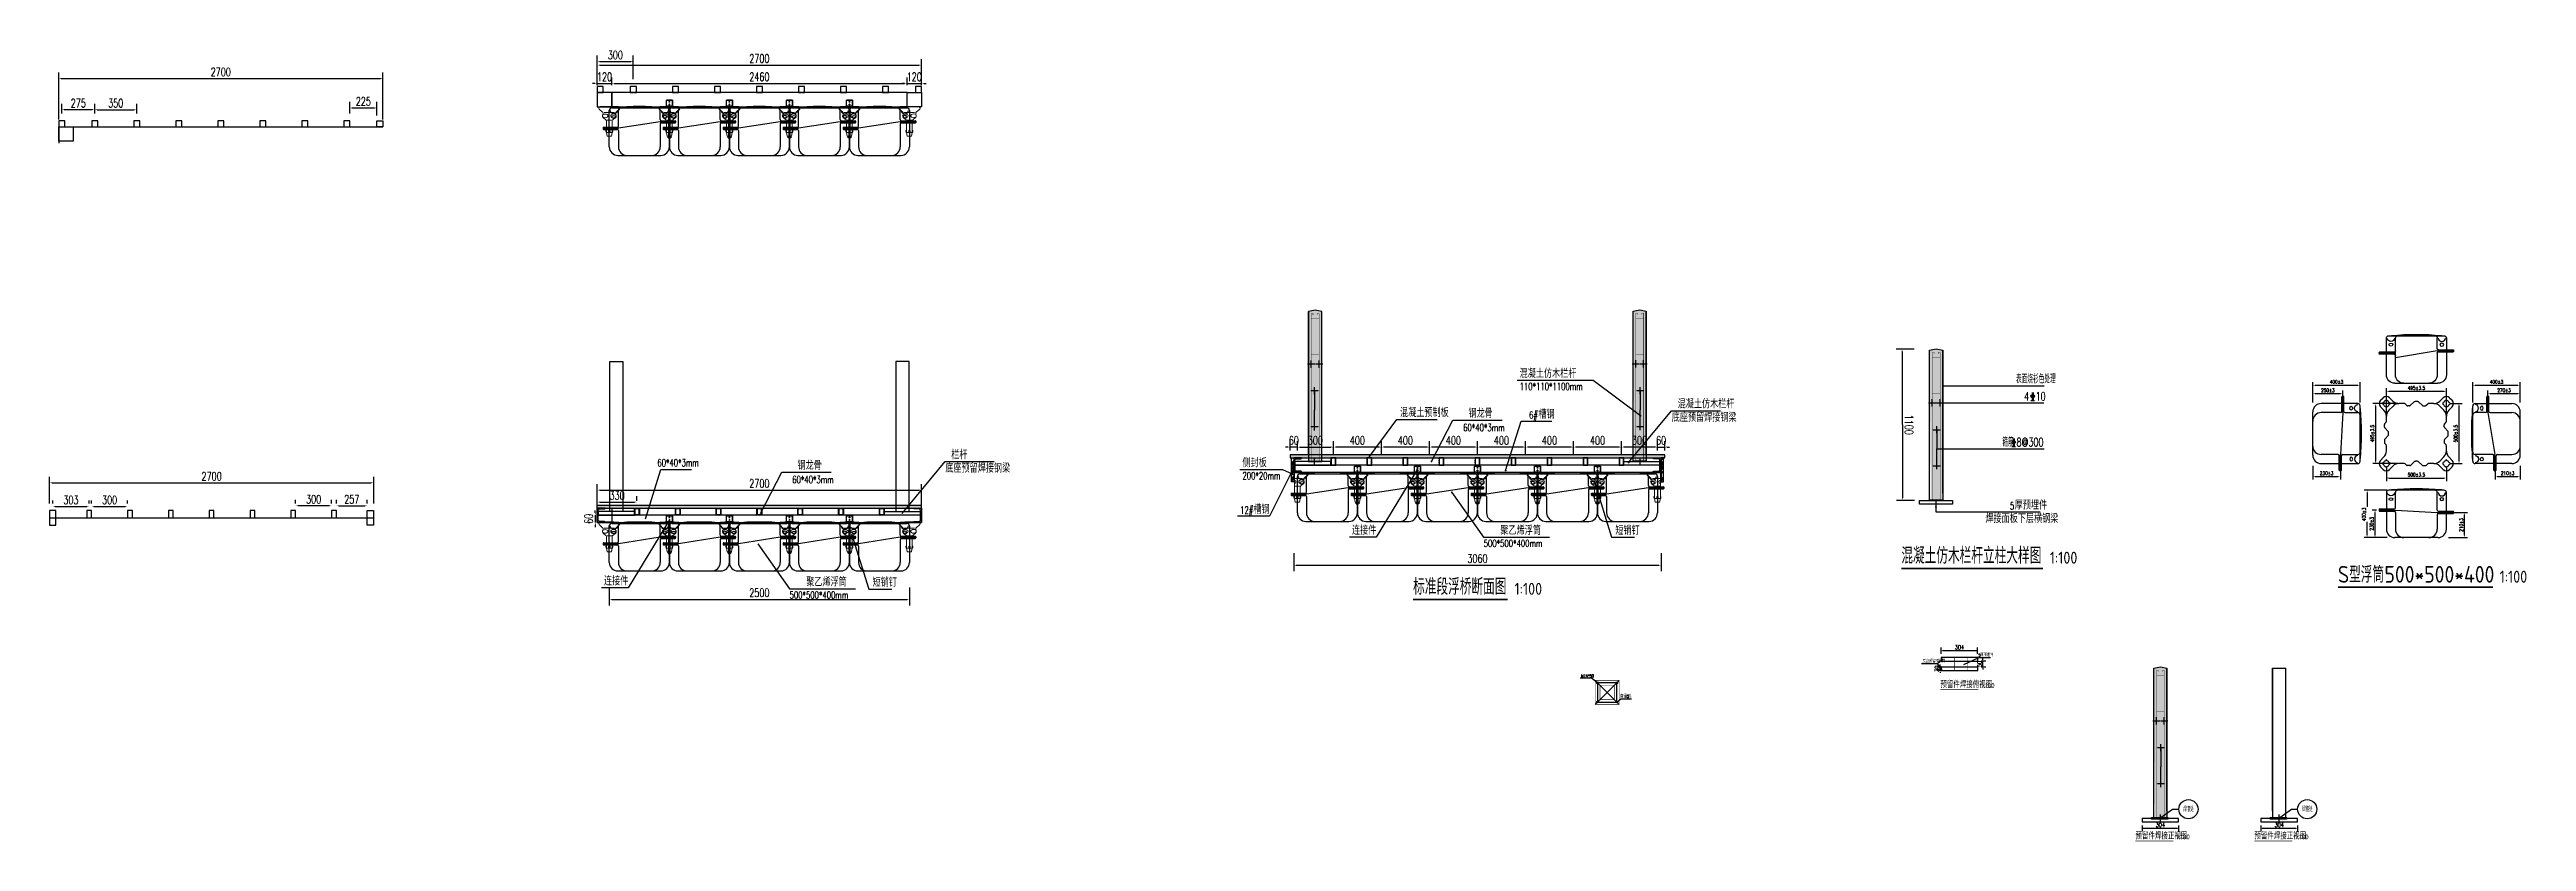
# Model space of a CAD drawing. Extents: x 833816 to 4746262, y -3629782 to -1973088.
# Drawn here: x 930947 to 951581, y -2519437 to -2512839 of the extents above; entities that cross this region are included whole.
import ezdxf
from ezdxf.enums import TextEntityAlignment as Align

# ---------------------------------------------------------------- set-up
doc = ezdxf.new("R2010")
doc.units = 0
doc.header["$LTSCALE"] = 1000
doc.header["$MEASUREMENT"] = 0
doc.header["$PDMODE"] = 32
for name, color, linetype in [('00-Face', 2, 'Continuous'), ('2维浮筒', 253, 'Continuous'), ('DIM_IDEN', 3, 'Continuous'), ('DIM_LEAD', 3, 'Continuous'), ('DIM_SYMB', 3, 'Continuous'), ('FT', 5, 'Continuous'), ('hatch', 8, 'Continuous'), ('L-TEXT文字标注', 7, 'Continuous'), ('LM-图案填充', 251, 'Continuous'), ('LM-结构线', 4, 'Continuous'), ('PUB_DIM', 3, 'Continuous'), ('PUB_TEXT', 7, 'Continuous'), ('W-STEEL_FRAME钢架', 3, 'Continuous'), ('W-STEEL_KEEL钢龙骨', 5, 'Continuous'), ('W-WOOD_FLOOR木地板', 30, 'Continuous'), ('塑木板', 32, 'Continuous'), ('短销钉', 253, 'Continuous'), ('螺栓', 146, 'Continuous'), ('道路', 4, 'Continuous')]:
    doc.layers.add(name, color=color, linetype=linetype)
doc.layers.add('伯利恒浮筒', color=5, linetype='Continuous', lineweight=5)
doc.styles.add('_TCH_DIM', font='SIMPLEX', dxfattribs={"bigfont": 'GBCBIG'})
doc.styles.add('_TCH_DIM_T3', font='SIMPLEX', dxfattribs={"width": 0.705882, "bigfont": 'GBCBIG'})
doc.styles.add('_TCH_LABEL', font='COMPLEX', dxfattribs={"bigfont": 'GBCBIG'})
doc.styles.get("Standard").update_dxf_attribs({"font": 'gbenor.shx', "bigfont": 'gbcbig.shx'})
doc.styles.add('STANDARD_T3', font='simplex.shx', dxfattribs={"width": 0.7, "bigfont": 'gbcbig.shx'})
doc.dimstyles.new('_T&&10', dxfattribs={"dimtxt": 29.75, "dimasz": 20, "dimexe": 25, "dimexo": 30, "dimgap": 12.625, "dimtad": 1, "dimdec": 0, "dimzin": 0, "dimdsep": 46, "dimtxsty": '_TCH_DIM_T3', "dimcen": 0.09, "dimclrt": 7, "dimazin": 2, "dimtfac": 1, "dimtdec": 0, "dimtix": 1, "dimtmove": 2, "dimatfit": 3, "dimfxl": 100, "dimtolj": 1, "dimtzin": 0, "dimarcsym": 0})
doc.dimstyles.new('W&&10', dxfattribs={"dimtxt": 35, "dimasz": 10, "dimexe": 25, "dimexo": 30, "dimgap": 10, "dimtad": 1, "dimdec": 0, "dimzin": 0, "dimdsep": 46, "dimtxsty": 'STANDARD_T3', "dimcen": 0.09, "dimclrd": 1, "dimclre": 1, "dimclrt": 7, "dimazin": 2, "dimtfac": 1, "dimtdec": 0, "dimtix": 1, "dimtmove": 2, "dimatfit": 3, "dimfxl": 100, "dimtolj": 1, "dimtzin": 0, "dimarcsym": 0})
doc.dimstyles.new('W&&20', dxfattribs={"dimtxt": 70, "dimasz": 20, "dimexe": 50, "dimexo": 60, "dimgap": 20, "dimtad": 1, "dimdec": 0, "dimzin": 0, "dimdsep": 46, "dimtxsty": 'STANDARD_T3', "dimcen": 0.09, "dimclrd": 1, "dimclre": 1, "dimclrt": 7, "dimazin": 2, "dimtfac": 1, "dimtdec": 0, "dimtix": 1, "dimtmove": 1, "dimatfit": 3, "dimfxl": 100, "dimtolj": 1, "dimtzin": 0, "dimarcsym": 0})
pattern_1 = [(50, (642795.243, -2465193.486), (25.923532, 93.1234154), [600, -80, 200, -40]), (50, (642848.443, -2465173.486), (-66.465069, 3.554523), [120, -13.2, 240, -30]), (50, (642815.243, -2465159.486), (113.1698317, 176.563952), [320, -56, 160, -40])]

msp = doc.modelspace()

# ---------------------------------------------------------------- texts
at = {"layer": 'PUB_DIM', "color": 7, "char_height": 29.75, "attachment_point": 5, "rotation": 90, "style": '_TCH_DIM_T3'}
for s, insert in [('\\A1;230±3', (950291.9, -2516790.7)), ('\\A1;210±3', (951037.6, -2516800.4))]:
    msp.add_mtext(s, dxfattribs=dict(at, insert=insert))
at = {"layer": 'PUB_TEXT', "color": 7, "style": '_TCH_DIM'}
for s, height, p in [('混凝土仿木栏杆', 67.52, (943193.4, -2515574.4)), ('混凝土预制板', 67.52, (942197.3, -2515900)), ('钢龙骨', 67.52, (942767.2, -2515906.1)), ('槽钢', 67.52, (943349.7, -2515914)), ('底座预留焊接钢梁', 67.52, (944460.7, -2515940)), ('混凝土仿木栏杆', 67.52, (944509.9, -2515828)), ('钢龙骨', 67.52, (937177.7, -2516339.6)), ('底座预留焊接钢梁', 67.52, (938409.1, -2516363.6)), ('栏杆', 67.52, (938458.3, -2516251.6)), ('侧封板', 67.52, (940884.4, -2516318.5)), ('槽钢', 67.52, (940975, -2516706.4)), ('焊接面板下层横钢梁', 67.52, (947073.6, -2516782.5)), ('厚预埋件', 67.52, (947317.8, -2516670.5)), ('连接件', 67.52, (941796.5, -2516881)), ('聚乙烯浮筒', 67.52, (943033, -2516881.8)), ('短销钉', 67.52, (943990.5, -2516882)), ('连接件', 67.52, (935565.5, -2517303.1)), ('聚乙烯浮筒', 67.52, (937250.5, -2517311.2)), ('短销钉', 67.52, (937802.7, -2517314.4)), ('底座预留横钢梁', 27.01, (946550.2, -2517947.9)), ('厚预埋件', 27.01, (947030.9, -2517896.8)), ('直径', 27.01, (944031.2, -2518239.1)), ('孔', 27, (944099.4, -2518239.1))]:
    msp.add_text(s, height=height, dxfattribs=at).set_placement(p)
for s, height, width, p in [('110*110*1100mm', 59.5, 0.705882, (943193.4, -2515675.9)), ('表面烧衫色处理', 67.52, 0.7, (947328.1, -2515619.7)), ('4', 70, 0.7, (947396, -2515763.2)), ('10', 70, 0.7, (947491.6, -2515763.2)), ('6#', 59.5, 0.705882, (943271.7, -2515914)), ('60*40*3mm', 59.5, 0.705882, (942723.4, -2516018.1)), ('箍筋', 67.52, 0.7, (947215.2, -2516145.5)), ('8@300', 70, 0.7, (947333, -2516145.5)), ('60*40*3mm', 59.5, 0.705882, (936010.3, -2516311.8)), ('60*40*3mm', 59.5, 0.705882, (937133.9, -2516451.6)), ('200*20mm', 59.5, 0.705882, (940884.4, -2516420)), ('12#', 59.5, 0.705882, (940865, -2516706.4)), ('5', 59.5, 0.705882, (947277.8, -2516670.5)), ('500*500*400mm', 59.5, 0.705882, (942894, -2516983.3)), ('500*500*400mm', 59.5, 0.705882, (937111.5, -2517412.7)), ('5', 23.8, 0.705882, (947014.9, -2517896.8)), ('M14*50', 23.8, 0.705882, (943706.3, -2518068.8)), ('15', 23.8, 0.705882, (944070.6, -2518239.1))]:
    msp.add_text(s, height=height, dxfattribs=dict(at, width=width)).set_placement(p)
at = {"layer": 'PUB_TEXT', "color": 7}
for s, height, p in [('混凝土仿木栏杆立柱大样图', 135.035, (946373, -2517122.9)), ('1:100', 100, (947609.8, -2517122.9)), ('S', 140, (950009.8, -2517281.1)), ('型浮筒', 135.04, (950103.2, -2517281.1)), ('500*500*400', 140, (950398.1, -2517281.1)), ('标准段浮桥断面图', 135.04, (942305.8, -2517382)), ('1:100', 100, (943150.9, -2517382)), ('1:100', 100, (951357.1, -2517281.1)), ('预留件焊接俯视图', 54.01, (946698, -2518157.5)), ('1:100', 40, (947036, -2518157.5)), ('预留件焊接正视图', 54.01, (948323.8, -2519418.5)), ('1:100', 40, (948661.8, -2519418.5)), ('预留件焊接正视图', 54.01, (949313.7, -2519418.5)), ('1:100', 40, (949651.8, -2519418.5))]:
    msp.add_text(s, height=height, dxfattribs=at).set_placement(p)
at = {"layer": 'PUB_TEXT', "color": 7, "style": '_TCH_LABEL', "width": 1.006039}
for p, p2 in [((948721.3, -2519188.4), (948808.2, -2519188.4)), ((949711.2, -2519188.4), (949798.2, -2519188.4))]:
    msp.add_text('焊接处', height=40.79, dxfattribs=at).set_placement(p, p2, align=Align.FIT)

# ---------------------------------------------------------------- blocks, each defined once
blk = doc.blocks.new('blhft')
at = {"layer": 'FT', "ltscale": 0.5}
for p, q in [((-302, 230), (-302, 220)), ((302, 284), (302, 274))]:
    blk.add_line(p, q, dxfattribs=at)
at = {"layer": 'FT'}
for p, q in [((-302, 226), (-174, 226)), ((-298, 234), (-184, 234)), ((-298, 216), (-184, 216)), ((-250, 234), (-250, 375)), ((-250, 70), (-250, 216)), ((-230, 395), (230, 395)), ((-208, 397), (208, 397)), ((-208, 397), (-208, 395)), ((-174, 244), (-174, 375)), ((174, 280), (-174, 226)), ((-174, 206), (-174, 70)), ((174, 298), (174, 375)), ((174, 280), (302, 280)), ((174, 260), (174, 70)), ((184, 288), (298, 288)), ((184, 270), (298, 270)), ((208, 397), (208, 395)), ((250, 375), (250, 288)), ((250, 270), (250, 70)), ((-180, 0), (180, 0))]:
    blk.add_line(p, q, dxfattribs=at)
at = {"layer": 'FT', "ltscale": 0.5}
for centre, start, end in [((-298, 230), 90, 180), ((298, 284), 0, 90)]:
    blk.add_arc(centre, 4, start, end, dxfattribs=at)
at = {"layer": 'FT'}
for centre, radius, start, end in [((-298, 220), 4, 180, 270), ((-230, 375), 20, 90, 180), ((0, -1768), 2175, 84.5043, 95.4957), ((-184, 244), 10, 270, 0), ((-184, 206), 10, 0, 90), ((-154, 375), 20, 90, 180), ((154, 375), 20, 0, 90), ((184, 298), 10, 180, 270), ((184, 260), 10, 90, 180), ((230, 375), 20, 0, 90), ((298, 274), 4, 270, 0), ((-180, 70), 70, 180, 270), ((-104, 70), 70, 180, 270), ((104, 70), 70, 270, 0), ((180, 70), 70, 270, 0)]:
    blk.add_arc(centre, radius, start, end, dxfattribs=at)
at = {"layer": 'FT', "extrusion": (0, 0, -1)}
blk.add_ellipse((-212, 375), major_axis=(-30.4, 0), ratio=0.921809, start_param=3.141593, end_param=6.283185, dxfattribs=at)
at = {"layer": 'FT'}
blk.add_ellipse((-212, 320), major_axis=(-16, 0), ratio=0.75, dxfattribs=at)
blk.add_ellipse((212, 375), major_axis=(30.4, 0.1), ratio=0.921809, start_param=3.141593, end_param=6.283185, dxfattribs=at)
at = {"layer": 'FT', "extrusion": (0, 0, -1)}
blk.add_ellipse((212, 320), major_axis=(16, 0), ratio=0.75, dxfattribs=at)
blk = doc.blocks.new('dxd')
at = {"layer": '短销钉', "lineweight": 13}
for p, q in [((-86, 227), (-56, 200)), ((-79, 244), (79, 244)), ((-78, 244), (-78, 246)), ((-78, 246), (78, 246)), ((86, 227), (56, 200)), ((78, 244), (78, 246)), ((-52, 180), (-52, 193)), ((-49, 153), (-28, 136)), ((-43, 197), (42, 197)), ((-29, 39), (-29, 45)), ((-26, 48), (-24, 48)), ((-24, 30), (-24, 128)), ((-24, 30), (24, 30)), ((-24, 30), (-18, 2)), ((-19, 133), (19, 133)), ((-16, 0), (16, 0)), ((-6, 39), (-6, 44)), ((6, 39), (6, 44)), ((24, 30), (18, 2)), ((24, 30), (24, 128)), ((26, 48), (24, 48)), ((49, 153), (28, 136)), ((29, 39), (29, 45)), ((52, 180), (52, 193))]:
    blk.add_line(p, q, dxfattribs=at)
at = {"layer": '短销钉', "lineweight": 13, "ltscale": 0.1}
for p, q in [((-18, 2), (-18, 0)), ((-18, 0), (-16, 0)), ((16, 0), (18, 0)), ((18, 2), (18, 0))]:
    blk.add_line(p, q, dxfattribs=at)
at = {"layer": '短销钉', "lineweight": 13}
for centre, radius, start, end in [((-79, 234), 10, 90, 228.0009), ((0, -1254), 1503, 87.0435, 92.9565), ((79, 234), 10, 311.9991, 90), ((-44, 170), 13.5, 126.5657, 231), ((-62, 193), 10, 0, 48.0009), ((-35, 154), 31.4, 56.4166, 122.8531), ((-43, 161), 10, 184.1479, 231), ((-34, 186), 31.4, 236.1381, 303.5569), ((-26, 45), 3, 90, 180), ((-34, 128), 10, 0, 51), ((-16, 2), 2.5, 191.3099, 270), ((-25, 170), 13.5, 308.3696, 51.9011), ((-3, 44), 3, 115.3769, 180), ((0, 38), 10, 64.6231, 115.3769), ((3, 44), 3, 0, 64.6231), ((25, 170), 13.5, 128.0989, 231.6304), ((16, 2), 2.5, 270, 348.6901), ((35, 155), 31.3, 57.1287, 123.6019), ((34, 186), 31.4, 236.4385, 303.8665), ((34, 128), 10, 129, 180), ((26, 45), 3, 0, 90), ((42, 161), 10, 309, 355.8521), ((62, 193), 10, 131.9991, 180), ((44, 170), 13.5, 309, 53.4343)]:
    blk.add_arc(centre, radius, start, end, dxfattribs=at)
for centre, major_axis, start_param, end_param in [((-23, 39), (0, -9), 4.712389, 6.115737), ((0, 39), (0, 9), 1.570796, 4.712389)]:
    blk.add_ellipse(centre, major_axis=major_axis, ratio=0.666667, start_param=start_param, end_param=end_param, dxfattribs=at)
at = {"layer": '短销钉', "lineweight": 13, "extrusion": (0, 0, -1)}
blk.add_ellipse((23, 39), major_axis=(0, -9), ratio=0.666667, start_param=4.712389, end_param=6.115737, dxfattribs=at)
blk = doc.blocks.new('短销固定件正视面')
at = {"layer": '塑木板', "color": 156}
blk.add_lwpolyline([(2149439, 351499), (2149442, 351499), (2149489, 351499), (2149489, 351452), (2149489, 351449), (2149439, 351449)], close=True, dxfattribs=at)
at = {"layer": '塑木板', "color": 5}
blk.add_lwpolyline([(2149489, 351449), (2149489, 351499), (2149439, 351499)], dxfattribs=at)
at = {"layer": '螺栓', "color": 156}
blk.add_lwpolyline([(2149458, 351449), (2149458, 351182), (2149470, 351182), (2149470, 351449)], dxfattribs=at)
for points in [[(2149454, 351197), (2149475, 351197), (2149475, 351187), (2149454, 351187)], [(2149455, 351199), (2149473, 351199), (2149473, 351197), (2149455, 351197)], [(2149459, 351197), (2149470, 351197), (2149470, 351187), (2149459, 351187)]]:
    blk.add_lwpolyline(points, close=True, dxfattribs=at)
blk = doc.blocks.new('自攻丝正面')
at = {"layer": '塑木板', "color": 0}
blk.add_lwpolyline([(2150143, 351487), (2150143, 351488), (2150142, 351488), (2150142, 351487), (2150140, 351487), (2150140, 351486), (2150142, 351486), (2150142, 351484), (2150143, 351484), (2150143, 351486), (2150144, 351486), (2150144, 351487)], close=True, dxfattribs=at)
blk.add_circle((2150142, 351486), 3.25, dxfattribs=at)
blk = doc.blocks.new('短销钉')
at = {"layer": '塑木板'}
h = blk.add_hatch(color=5, dxfattribs=at)
h.dxf.hatch_style = 1
h.paths.add_polyline_path([(-3, -14, 1), (3, -14, 1)])
h.paths.add_polyline_path([(2, -13), (2, -14), (0, -14), (0, -16), (-1, -16), (-1, -14), (-2, -14), (-2, -13), (-1, -13), (-1, -11), (0, -11), (0, -13)], flags=16)
h = blk.add_hatch(color=5, dxfattribs=at)
h.dxf.hatch_style = 1
h.paths.add_polyline_path([(2, -34), (0, -34), (0, -32), (-1, -32), (-1, -34), (-2, -34), (-2, -35), (-1, -35), (-1, -37), (0, -37), (0, -35), (2, -35)], flags=16)
h.paths.add_polyline_path([(-3, -34, 1), (3, -34, 1)])
at = {"layer": '塑木板', "color": 0}
blk.add_blockref('短销固定件正视面', (-2149464, -351499), dxfattribs=at)
at = {"layer": '塑木板', "color": 7}
for p in [(-2150142, -351500), (-2150142, -351521)]:
    blk.add_blockref('自攻丝正面', p, dxfattribs=at)
blk = doc.blocks.new('龙骨剖面')
at = {"layer": 'W-STEEL_KEEL钢龙骨', "true_color": 0xffffff}
h = blk.add_hatch(dxfattribs=at)
h.set_pattern_fill('金属', scale=5)
h.set_pattern_definition([(45, (-301442.037, 51009.24), (-8.83883476, 8.83883476), []), (45, (-301436.145, 51009.24), (-8.83883476, 8.83883476), [])])
h.paths.add_polyline_path([(20, 30), (-20, 30), (-20, -30), (20, -30)])
h.paths.add_polyline_path([(17.5, -27.5), (-17.5, -27.5), (-17.5, 27.5), (17.5, 27.5)], flags=16)
at = {"layer": 'W-STEEL_KEEL钢龙骨'}
for points in [[(-20, 30), (-20, -30), (20, -30), (20, 30)], [(-17.5, 27.5), (-17.5, -27.5), (17.5, -27.5), (17.5, 27.5)]]:
    blk.add_lwpolyline(points, close=True, dxfattribs=at)
blk = doc.blocks.new('*U13')
at = {"layer": 'W-STEEL_FRAME钢架'}
blk.add_blockref('龙骨剖面', (0, 0), dxfattribs=at)
blk = doc.blocks.new('*U14')
at = {"layer": 'W-STEEL_FRAME钢架', "color": 0, "linetype": 'ByBlock', "lineweight": -2, "transparency": 16777216}
for p in [(-2400, 0), (-2100, 0), (-1800, 0), (-1500, 0), (-1200, 0), (-900, 0), (-600, 0), (-300, 0), (0, 0)]:
    blk.add_blockref('*U13', p, dxfattribs=at)
blk = doc.blocks.new('*D782')
at = {"layer": 'Defpoints', "color": 0, "transparency": 16777216}
for p in [(944042, -2516151), (944042, -2516271), (944342, -2516241)]:
    blk.add_point(p, dxfattribs=at)
at = {"layer": 'W-STEEL_FRAME钢架', "color": 1, "lineweight": -2, "transparency": 16777216}
for p, q in [((944042, -2516211), (944042, -2516101)), ((944342, -2516181), (944342, -2516101)), ((944322, -2516151), (944062, -2516151))]:
    blk.add_line(p, q, dxfattribs=at)
at = {"layer": 'W-STEEL_FRAME钢架', "color": 1, "transparency": 16777216}
for points in [[(944062, -2516148), (944062, -2516154), (944042, -2516151)], [(944322, -2516148), (944322, -2516154), (944342, -2516151)]]:
    blk.add_solid(points, dxfattribs=at)
at = {"layer": 'W-STEEL_FRAME钢架', "color": 7, "transparency": 16777216, "insert": (944192, -2516096), "char_height": 70, "attachment_point": 5, "style": 'STANDARD_T3'}
blk.add_mtext('\\A1;300', dxfattribs=at)
blk = doc.blocks.new('*D35')
at = {"layer": 'Defpoints', "color": 0, "transparency": 16777216}
for p in [(943642, -2516151), (943642, -2516271), (944042, -2516271)]:
    blk.add_point(p, dxfattribs=at)
at = {"layer": 'W-STEEL_FRAME钢架', "color": 1, "lineweight": -2, "transparency": 16777216}
for p, q in [((943642, -2516211), (943642, -2516101)), ((944042, -2516211), (944042, -2516101)), ((944022, -2516151), (943662, -2516151))]:
    blk.add_line(p, q, dxfattribs=at)
at = {"layer": 'W-STEEL_FRAME钢架', "color": 1, "transparency": 16777216}
for points in [[(943662, -2516148), (943662, -2516154), (943642, -2516151)], [(944022, -2516148), (944022, -2516154), (944042, -2516151)]]:
    blk.add_solid(points, dxfattribs=at)
at = {"layer": 'W-STEEL_FRAME钢架', "color": 7, "transparency": 16777216, "insert": (943842, -2516096), "char_height": 70, "attachment_point": 5, "style": 'STANDARD_T3'}
blk.add_mtext('\\A1;400', dxfattribs=at)
blk = doc.blocks.new('*D30')
at = {"layer": 'Defpoints', "color": 0, "transparency": 16777216}
for p in [(943242, -2516151), (943242, -2516271), (943642, -2516271)]:
    blk.add_point(p, dxfattribs=at)
at = {"layer": 'W-STEEL_FRAME钢架', "color": 1, "lineweight": -2, "transparency": 16777216}
for p, q in [((943242, -2516211), (943242, -2516101)), ((943642, -2516211), (943642, -2516101)), ((943622, -2516151), (943262, -2516151))]:
    blk.add_line(p, q, dxfattribs=at)
at = {"layer": 'W-STEEL_FRAME钢架', "color": 1, "transparency": 16777216}
for points in [[(943262, -2516148), (943262, -2516154), (943242, -2516151)], [(943622, -2516148), (943622, -2516154), (943642, -2516151)]]:
    blk.add_solid(points, dxfattribs=at)
at = {"layer": 'W-STEEL_FRAME钢架', "color": 7, "transparency": 16777216, "insert": (943442, -2516096), "char_height": 70, "attachment_point": 5, "style": 'STANDARD_T3'}
blk.add_mtext('\\A1;400', dxfattribs=at)
blk = doc.blocks.new('*D31')
at = {"layer": 'Defpoints', "color": 0, "transparency": 16777216}
for p in [(942842, -2516151), (942842, -2516271), (943242, -2516271)]:
    blk.add_point(p, dxfattribs=at)
at = {"layer": 'W-STEEL_FRAME钢架', "color": 1, "lineweight": -2, "transparency": 16777216}
for p, q in [((942842, -2516211), (942842, -2516101)), ((943242, -2516211), (943242, -2516101)), ((943222, -2516151), (942862, -2516151))]:
    blk.add_line(p, q, dxfattribs=at)
at = {"layer": 'W-STEEL_FRAME钢架', "color": 1, "transparency": 16777216}
for points in [[(942862, -2516148), (942862, -2516154), (942842, -2516151)], [(943222, -2516148), (943222, -2516154), (943242, -2516151)]]:
    blk.add_solid(points, dxfattribs=at)
at = {"layer": 'W-STEEL_FRAME钢架', "color": 7, "transparency": 16777216, "insert": (943042, -2516096), "char_height": 70, "attachment_point": 5, "style": 'STANDARD_T3'}
blk.add_mtext('\\A1;400', dxfattribs=at)
blk = doc.blocks.new('*D32')
at = {"layer": 'Defpoints', "color": 0, "transparency": 16777216}
for p in [(942442, -2516151), (942442, -2516271), (942842, -2516271)]:
    blk.add_point(p, dxfattribs=at)
at = {"layer": 'W-STEEL_FRAME钢架', "color": 1, "lineweight": -2, "transparency": 16777216}
for p, q in [((942442, -2516211), (942442, -2516101)), ((942842, -2516211), (942842, -2516101)), ((942822, -2516151), (942462, -2516151))]:
    blk.add_line(p, q, dxfattribs=at)
at = {"layer": 'W-STEEL_FRAME钢架', "color": 1, "transparency": 16777216}
for points in [[(942462, -2516148), (942462, -2516154), (942442, -2516151)], [(942822, -2516148), (942822, -2516154), (942842, -2516151)]]:
    blk.add_solid(points, dxfattribs=at)
at = {"layer": 'W-STEEL_FRAME钢架', "color": 7, "transparency": 16777216, "insert": (942642, -2516096), "char_height": 70, "attachment_point": 5, "style": 'STANDARD_T3'}
blk.add_mtext('\\A1;400', dxfattribs=at)
blk = doc.blocks.new('*D33')
at = {"layer": 'Defpoints', "color": 0, "transparency": 16777216}
for p in [(942042, -2516151), (942042, -2516271), (942442, -2516271)]:
    blk.add_point(p, dxfattribs=at)
at = {"layer": 'W-STEEL_FRAME钢架', "color": 1, "lineweight": -2, "transparency": 16777216}
for p, q in [((942042, -2516211), (942042, -2516101)), ((942442, -2516211), (942442, -2516101)), ((942422, -2516151), (942062, -2516151))]:
    blk.add_line(p, q, dxfattribs=at)
at = {"layer": 'W-STEEL_FRAME钢架', "color": 1, "transparency": 16777216}
for points in [[(942062, -2516148), (942062, -2516154), (942042, -2516151)], [(942422, -2516148), (942422, -2516154), (942442, -2516151)]]:
    blk.add_solid(points, dxfattribs=at)
at = {"layer": 'W-STEEL_FRAME钢架', "color": 7, "transparency": 16777216, "insert": (942242, -2516096), "char_height": 70, "attachment_point": 5, "style": 'STANDARD_T3'}
blk.add_mtext('\\A1;400', dxfattribs=at)
blk = doc.blocks.new('*D34')
at = {"layer": 'Defpoints', "color": 0, "transparency": 16777216}
for p in [(941642, -2516151), (941642, -2516271), (942042, -2516271)]:
    blk.add_point(p, dxfattribs=at)
at = {"layer": 'W-STEEL_FRAME钢架', "color": 1, "lineweight": -2, "transparency": 16777216}
for p, q in [((941642, -2516211), (941642, -2516101)), ((942042, -2516211), (942042, -2516101)), ((942022, -2516151), (941662, -2516151))]:
    blk.add_line(p, q, dxfattribs=at)
at = {"layer": 'W-STEEL_FRAME钢架', "color": 1, "transparency": 16777216}
for points in [[(941662, -2516148), (941662, -2516154), (941642, -2516151)], [(942022, -2516148), (942022, -2516154), (942042, -2516151)]]:
    blk.add_solid(points, dxfattribs=at)
at = {"layer": 'W-STEEL_FRAME钢架', "color": 7, "transparency": 16777216, "insert": (941842, -2516096), "char_height": 70, "attachment_point": 5, "style": 'STANDARD_T3'}
blk.add_mtext('\\A1;400', dxfattribs=at)
blk = doc.blocks.new('地板剖面')
at = {"layer": 'W-WOOD_FLOOR木地板'}
h = blk.add_hatch(dxfattribs=at)
h.set_pattern_fill('混凝土', color=256, scale=5)
h.set_pattern_definition([(50, (0, 0), (35.863, -3.1376), [3.75, -41.25]), (355, (0, 0), (-6.93757, 37.6096), [3, -33]), (100.4514, (2.99, -0.26), (28.92547, 34.47198), [3.187, -35.0571]), (46.1842, (0, 10), (53.36205, -8.27595), [5.625, -61.875]), (96.6356, (4.447, 9.31), (46.7331, 48.7059), [4.7805, -52.58565]), (351.1842, (0, 10), (46.7331, 48.7059), [4.5, -49.5]), (21, (5, 7.5), (29.84535, -20.13094), [3.75, -41.25]), (326, (5, 7.5), (12.16577, 36.2575), [3, -33]), (71.4514, (7.487, 5.822), (42.01113, 16.12652), [3.187, -35.0571]), (37.5, (0, 0), (0.607993, 16.64469), [0, -32.6, 0, -33.5, 0, -33.125]), (7.5, (0, 0), (13.15348, 19.72059), [0, -19.1, 0, -31.85, 0, -12.625]), (327.5, (-11.15, 0), (26.69112, -1.127744), [0, -12.5, 0, -39, 0, -51.75]), (317.5, (-16.15, 0), (29.1593, 5.00525), [0, -16.25, 0, -25.9, 0, -36.75])])
h.paths.add_polyline_path([(2990, -12.5), (2990, 12.5), (-130, 12.5), (-130, -12.5)])
blk.add_lwpolyline([(-130, -12.5), (2990, -12.5), (2990, 12.5), (-130, 12.5)], close=True, dxfattribs=at)
blk = doc.blocks.new('*D783')
at = {"layer": 'Defpoints', "color": 0, "transparency": 16777216}
for p in [(941342, -2516241), (941642, -2516151), (941642, -2516271)]:
    blk.add_point(p, dxfattribs=at)
at = {"layer": '短销钉', "color": 1, "lineweight": -2, "transparency": 16777216}
for p, q in [((941342, -2516181), (941342, -2516101)), ((941642, -2516211), (941642, -2516101)), ((941362, -2516151), (941622, -2516151))]:
    blk.add_line(p, q, dxfattribs=at)
at = {"layer": '短销钉', "color": 1, "transparency": 16777216}
for points in [[(941362, -2516148), (941362, -2516154), (941342, -2516151)], [(941622, -2516148), (941622, -2516154), (941642, -2516151)]]:
    blk.add_solid(points, dxfattribs=at)
at = {"layer": '短销钉', "color": 7, "transparency": 16777216, "insert": (941492, -2516096), "char_height": 70, "attachment_point": 5, "style": 'STANDARD_T3'}
blk.add_mtext('\\A1;300', dxfattribs=at)
blk = doc.blocks.new('*D784')
at = {"layer": 'Defpoints', "color": 0, "transparency": 16777216}
for p in [(941282, -2516151), (941282, -2516241), (941342, -2516241)]:
    blk.add_point(p, dxfattribs=at)
at = {"layer": '短销钉', "color": 1, "lineweight": -2, "transparency": 16777216}
for p, q in [((941282, -2516181), (941282, -2516101)), ((941342, -2516181), (941342, -2516101)), ((941262, -2516151), (941242, -2516151)), ((941342, -2516151), (941282, -2516151)), ((941362, -2516151), (941382, -2516151))]:
    blk.add_line(p, q, dxfattribs=at)
at = {"layer": '短销钉', "color": 1, "transparency": 16777216}
for points in [[(941262, -2516148), (941262, -2516154), (941282, -2516151)], [(941362, -2516148), (941362, -2516154), (941342, -2516151)]]:
    blk.add_solid(points, dxfattribs=at)
at = {"layer": '短销钉', "color": 7, "transparency": 16777216, "insert": (941312, -2516096), "char_height": 70, "attachment_point": 5, "style": 'STANDARD_T3'}
blk.add_mtext('\\A1;60', dxfattribs=at)
blk = doc.blocks.new('*D785')
at = {"layer": 'Defpoints', "color": 0, "transparency": 16777216}
for p in [(944342, -2516241), (944402, -2516151), (944402, -2516241)]:
    blk.add_point(p, dxfattribs=at)
at = {"layer": '短销钉', "color": 1, "lineweight": -2, "transparency": 16777216}
for p, q in [((944342, -2516181), (944342, -2516101)), ((944402, -2516181), (944402, -2516101)), ((944322, -2516151), (944302, -2516151)), ((944342, -2516151), (944402, -2516151)), ((944422, -2516151), (944442, -2516151))]:
    blk.add_line(p, q, dxfattribs=at)
at = {"layer": '短销钉', "color": 1, "transparency": 16777216}
for points in [[(944322, -2516148), (944322, -2516154), (944342, -2516151)], [(944422, -2516148), (944422, -2516154), (944402, -2516151)]]:
    blk.add_solid(points, dxfattribs=at)
at = {"layer": '短销钉', "color": 7, "transparency": 16777216, "insert": (944372, -2516096), "char_height": 70, "attachment_point": 5, "style": 'STANDARD_T3'}
blk.add_mtext('\\A1;60', dxfattribs=at)
blk = doc.blocks.new('*D407')
at = {"layer": 'Defpoints', "color": 0, "transparency": 16777216}
for p in [(946664, -2515334), (946384, -2516595), (946669, -2516594)]:
    blk.add_point(p, dxfattribs=at)
at = {"layer": 'L-TEXT文字标注', "color": 1, "lineweight": -2, "transparency": 16777216}
for p, q in [((946479, -2515335), (946329, -2515335)), ((946379, -2515355), (946384, -2516575)), ((946484, -2516595), (946334, -2516595))]:
    blk.add_line(p, q, dxfattribs=at)
at = {"layer": 'L-TEXT文字标注', "color": 1, "transparency": 16777216}
for points in [[(946382, -2515355), (946376, -2515355), (946379, -2515335)], [(946387, -2516575), (946381, -2516575), (946384, -2516595)]]:
    blk.add_solid(points, dxfattribs=at)
at = {"layer": 'L-TEXT文字标注', "color": 7, "transparency": 16777216, "insert": (946437, -2515965), "char_height": 70, "attachment_point": 5, "rotation": 270.2274, "style": 'STANDARD_T3'}
blk.add_mtext('\\A1;1100', dxfattribs=at)
blk = doc.blocks.new('*D786')
at = {"layer": 'Defpoints', "color": 0, "transparency": 16777216}
for p in [(950254, -2516510), (950451, -2516510), (950451, -2516905)]:
    blk.add_point(p, dxfattribs=at)
at = {"layer": 'PUB_DIM', "color": 0, "lineweight": -2, "transparency": 16777216}
for p, q in [((950421, -2516510), (950229, -2516510)), ((950254, -2516530), (950254, -2516650)), ((950421, -2516905), (950229, -2516905)), ((950254, -2516885), (950254, -2516775))]:
    blk.add_line(p, q, dxfattribs=at)
at = {"layer": 'PUB_DIM', "color": 0, "transparency": 16777216}
for points in [[(950250, -2516530), (950257, -2516530), (950254, -2516510)], [(950250, -2516885), (950257, -2516885), (950254, -2516905)]]:
    blk.add_solid(points, dxfattribs=at)
at = {"layer": 'PUB_DIM', "color": 7, "transparency": 16777216, "insert": (950227, -2516712), "char_height": 29.8, "attachment_point": 5, "rotation": 90, "style": '_TCH_DIM_T3'}
blk.add_mtext('\\A1;400±3', dxfattribs=at)
blk = doc.blocks.new('*D787')
at = {"layer": 'Defpoints', "color": 0, "transparency": 16777216}
for p in [(949801, -2515779), (950051, -2515705), (950051, -2515779)]:
    blk.add_point(p, dxfattribs=at)
at = {"layer": 'PUB_DIM', "color": 0, "lineweight": -2, "transparency": 16777216}
for p, q in [((949801, -2515749), (949801, -2515680)), ((950051, -2515749), (950051, -2515680)), ((949821, -2515705), (950031, -2515705))]:
    blk.add_line(p, q, dxfattribs=at)
at = {"layer": 'PUB_DIM', "color": 0, "transparency": 16777216}
for points in [[(949821, -2515702), (949821, -2515709), (949801, -2515705)], [(950031, -2515702), (950031, -2515709), (950051, -2515705)]]:
    blk.add_solid(points, dxfattribs=at)
at = {"layer": 'PUB_DIM', "color": 7, "transparency": 16777216, "insert": (949926, -2515678), "char_height": 29.8, "attachment_point": 5, "style": '_TCH_DIM_T3'}
blk.add_mtext('\\A1;250±3', dxfattribs=at)
blk = doc.blocks.new('*D788')
at = {"layer": 'Defpoints', "color": 0, "transparency": 16777216}
for p in [(950196, -2515636), (949801, -2515809), (950196, -2515809)]:
    blk.add_point(p, dxfattribs=at)
at = {"layer": 'PUB_DIM', "color": 0, "lineweight": -2, "transparency": 16777216}
for p, q in [((949801, -2515779), (949801, -2515611)), ((949821, -2515636), (950176, -2515636)), ((950196, -2515779), (950196, -2515611))]:
    blk.add_line(p, q, dxfattribs=at)
at = {"layer": 'PUB_DIM', "color": 0, "transparency": 16777216}
for points in [[(949821, -2515633), (949821, -2515639), (949801, -2515636)], [(950176, -2515633), (950176, -2515639), (950196, -2515636)]]:
    blk.add_solid(points, dxfattribs=at)
at = {"layer": 'PUB_DIM', "color": 7, "transparency": 16777216, "insert": (949998, -2515608), "char_height": 29.8, "attachment_point": 5, "style": '_TCH_DIM_T3'}
blk.add_mtext('\\A1;400±3', dxfattribs=at)
blk = doc.blocks.new('*D789')
at = {"layer": 'Defpoints', "color": 0, "transparency": 16777216}
for p in [(949801, -2516277), (950031, -2516277), (950031, -2516396)]:
    blk.add_point(p, dxfattribs=at)
at = {"layer": 'PUB_DIM', "color": 0, "lineweight": -2, "transparency": 16777216}
for p, q in [((949801, -2516307), (949801, -2516421)), ((950031, -2516307), (950031, -2516421)), ((949821, -2516396), (950011, -2516396))]:
    blk.add_line(p, q, dxfattribs=at)
at = {"layer": 'PUB_DIM', "color": 0, "transparency": 16777216}
for points in [[(949821, -2516393), (949821, -2516400), (949801, -2516396)], [(950011, -2516393), (950011, -2516400), (950031, -2516396)]]:
    blk.add_solid(points, dxfattribs=at)
at = {"layer": 'PUB_DIM', "color": 7, "transparency": 16777216, "insert": (949916, -2516369), "char_height": 29.8, "attachment_point": 5, "style": '_TCH_DIM_T3'}
blk.add_mtext('\\A1;230±3', dxfattribs=at)
blk = doc.blocks.new('*D408')
at = {"color": 1, "lineweight": -2, "transparency": 16777216}
for p, q in [((946705, -2517873), (946705, -2517821)), ((946715, -2517846), (946999, -2517846)), ((947009, -2517873), (947009, -2517821))]:
    blk.add_line(p, q, dxfattribs=at)
at = {"color": 1, "transparency": 16777216}
for points in [[(946715, -2517845), (946715, -2517848), (946705, -2517846)], [(946999, -2517845), (946999, -2517848), (947009, -2517846)]]:
    blk.add_solid(points, dxfattribs=at)
at = {"layer": 'Defpoints', "color": 0, "transparency": 16777216}
for p in [(946705, -2517903), (947009, -2517846), (947009, -2517903)]:
    blk.add_point(p, dxfattribs=at)
at = {"color": 7, "transparency": 16777216, "insert": (946857, -2517819), "char_height": 35, "attachment_point": 5, "style": 'STANDARD_T3'}
blk.add_mtext('\\A1;304', dxfattribs=at)
blk = doc.blocks.new('*D409')
at = {"color": 1, "lineweight": -2, "transparency": 16777216}
for p, q in [((948379, -2519304), (948379, -2519351)), ((948389, -2519326), (948673, -2519326)), ((948683, -2519304), (948683, -2519351))]:
    blk.add_line(p, q, dxfattribs=at)
at = {"color": 1, "transparency": 16777216}
for points in [[(948389, -2519325), (948389, -2519328), (948379, -2519326)], [(948673, -2519325), (948673, -2519328), (948683, -2519326)]]:
    blk.add_solid(points, dxfattribs=at)
at = {"layer": 'Defpoints', "color": 0, "transparency": 16777216}
for p in [(948379, -2519274), (948683, -2519274), (948683, -2519326)]:
    blk.add_point(p, dxfattribs=at)
at = {"color": 7, "transparency": 16777216, "insert": (948531, -2519299), "char_height": 35, "attachment_point": 5, "style": 'STANDARD_T3'}
blk.add_mtext('\\A1;304', dxfattribs=at)
blk = doc.blocks.new('*D790')
at = {"color": 1, "lineweight": -2, "transparency": 16777216}
for p, q in [((946698, -2517973), (946698, -2517963)), ((946705, -2517983), (946673, -2517983)), ((946705, -2518013), (946673, -2518013)), ((946698, -2518013), (946698, -2517983)), ((946698, -2518023), (946698, -2518033))]:
    blk.add_line(p, q, dxfattribs=at)
at = {"color": 1, "transparency": 16777216}
for points in [[(946696, -2517973), (946699, -2517973), (946698, -2517983)], [(946696, -2518023), (946699, -2518023), (946698, -2518013)]]:
    blk.add_solid(points, dxfattribs=at)
at = {"layer": 'Defpoints', "color": 0, "transparency": 16777216}
for p in [(946698, -2517983), (946735, -2517983), (946735, -2518013)]:
    blk.add_point(p, dxfattribs=at)
at = {"color": 7, "transparency": 16777216, "insert": (946670, -2517998), "char_height": 35, "attachment_point": 5, "rotation": 90, "style": 'STANDARD_T3'}
blk.add_mtext('\\A1;30', dxfattribs=at)
blk = doc.blocks.new('*D791')
at = {"color": 1, "lineweight": -2, "transparency": 16777216}
for p, q in [((947039, -2517933), (947076, -2517933)), ((947051, -2517923), (947051, -2517913)), ((947051, -2517983), (947051, -2517933)), ((947039, -2517983), (947076, -2517983)), ((947051, -2517993), (947051, -2518003))]:
    blk.add_line(p, q, dxfattribs=at)
at = {"color": 1, "transparency": 16777216}
for points in [[(947049, -2517923), (947053, -2517923), (947051, -2517933)], [(947049, -2517993), (947053, -2517993), (947051, -2517983)]]:
    blk.add_solid(points, dxfattribs=at)
at = {"layer": 'Defpoints', "color": 0, "transparency": 16777216}
for p in [(947009, -2517933), (947051, -2517933), (947009, -2517983)]:
    blk.add_point(p, dxfattribs=at)
at = {"color": 7, "transparency": 16777216, "insert": (947024, -2517958), "char_height": 35, "attachment_point": 5, "rotation": 90, "style": 'STANDARD_T3'}
blk.add_mtext('\\A1;50', dxfattribs=at)
blk = doc.blocks.new('半销钉')
at = {"layer": '短销钉', "lineweight": 13}
for p, q in [((-24, 30), (-24, 248)), ((-24, 246), (78, 246)), ((-24, 244), (79, 244)), ((86, 227), (56, 200)), ((78, 244), (78, 246)), ((-29, 39), (-29, 45)), ((-26, 48), (-24, 48)), ((-24, 197), (42, 197)), ((-24, 30), (24, 30)), ((-24, 30), (-18, 2)), ((-19, 133), (19, 133)), ((-16, 0), (16, 0)), ((-6, 39), (-6, 44)), ((6, 39), (6, 44)), ((24, 30), (18, 2)), ((24, 30), (24, 128)), ((26, 48), (24, 48)), ((49, 153), (28, 136)), ((29, 39), (29, 45)), ((52, 180), (52, 193))]:
    blk.add_line(p, q, dxfattribs=at)
at = {"layer": '短销钉', "lineweight": 13, "ltscale": 0.1}
for p, q in [((-18, 2), (-18, 0)), ((-18, 0), (-16, 0)), ((16, 0), (18, 0)), ((18, 2), (18, 0))]:
    blk.add_line(p, q, dxfattribs=at)
at = {"layer": '短销钉', "lineweight": 13}
for centre, radius, start, end in [((0, -1254), 1503, 87.0435, 90.9152), ((79, 234), 10, 311.9991, 90), ((-26, 45), 3, 90, 180), ((-35, 154), 31.4, 56.4166, 70.4003), ((-34, 186), 31.4, 289.4998, 303.5569), ((-16, 2), 2.5, 191.3099, 270), ((-25, 170), 13.5, 308.3696, 51.9011), ((-3, 44), 3, 115.3769, 180), ((0, 38), 10, 64.6231, 115.3769), ((3, 44), 3, 0, 64.6231), ((25, 170), 13.5, 128.0989, 231.6304), ((16, 2), 2.5, 270, 348.6901), ((35, 155), 31.3, 57.1287, 123.6019), ((34, 186), 31.4, 236.4385, 303.8665), ((34, 128), 10, 129, 180), ((26, 45), 3, 0, 90), ((42, 161), 10, 309, 355.8521), ((62, 193), 10, 131.9991, 180), ((44, 170), 13.5, 309, 53.4343)]:
    blk.add_arc(centre, radius, start, end, dxfattribs=at)
for centre, major_axis, start_param, end_param in [((-23, 39), (0, -9), 4.712389, 6.115737), ((0, 39), (0, 9), 1.570796, 4.712389)]:
    blk.add_ellipse(centre, major_axis=major_axis, ratio=0.666667, start_param=start_param, end_param=end_param, dxfattribs=at)
at = {"layer": '短销钉', "lineweight": 13, "extrusion": (0, 0, -1)}
blk.add_ellipse((23, 39), major_axis=(0, -9), ratio=0.666667, start_param=4.712389, end_param=6.115737, dxfattribs=at)
blk = doc.blocks.new('*D410')
at = {"layer": 'Defpoints', "color": 0, "transparency": 16777216}
for p in [(941312, -2516221), (944372, -2516221), (944372, -2517135)]:
    blk.add_point(p, dxfattribs=at)
at = {"layer": 'W-STEEL_FRAME钢架', "color": 1, "lineweight": -2, "transparency": 16777216}
for p, q in [((941312, -2517035), (941312, -2517185)), ((941332, -2517135), (944352, -2517135)), ((944372, -2517035), (944372, -2517185))]:
    blk.add_line(p, q, dxfattribs=at)
at = {"layer": 'W-STEEL_FRAME钢架', "color": 1, "transparency": 16777216}
for points in [[(941332, -2517132), (941332, -2517139), (941312, -2517135)], [(944352, -2517132), (944352, -2517139), (944372, -2517135)]]:
    blk.add_solid(points, dxfattribs=at)
at = {"layer": 'W-STEEL_FRAME钢架', "color": 7, "transparency": 16777216, "insert": (942842, -2517080), "char_height": 70, "attachment_point": 5, "style": 'STANDARD_T3'}
blk.add_mtext('\\A1;3060', dxfattribs=at)
blk = doc.blocks.new('A$Cf6ffb02f')
at = {"layer": 'W-STEEL_FRAME钢架'}
blk.add_lwpolyline([(64, 120), (0, 120), (0, 0), (64, 0), (64, 3, 0.398895), (60, 8), (15, 10, -0.398895), (8, 18), (8, 102, -0.398895), (15, 110), (60, 112, 0.398895), (64, 117)], format="xyb", close=True, dxfattribs=at)
blk = doc.blocks.new('*D792')
at = {"layer": 'Defpoints', "color": 0, "transparency": 16777216}
for p in [(951319, -2516277), (951529, -2516277), (951529, -2516396)]:
    blk.add_point(p, dxfattribs=at)
at = {"layer": 'PUB_DIM', "color": 0, "lineweight": -2, "transparency": 16777216}
for p, q in [((951319, -2516307), (951319, -2516421)), ((951529, -2516307), (951529, -2516421)), ((951339, -2516396), (951509, -2516396))]:
    blk.add_line(p, q, dxfattribs=at)
at = {"layer": 'PUB_DIM', "color": 0, "transparency": 16777216}
for points in [[(951339, -2516393), (951339, -2516400), (951319, -2516396)], [(951509, -2516393), (951509, -2516400), (951529, -2516396)]]:
    blk.add_solid(points, dxfattribs=at)
at = {"layer": 'PUB_DIM', "color": 7, "transparency": 16777216, "insert": (951424, -2516369), "char_height": 29.8, "attachment_point": 5, "style": '_TCH_DIM_T3'}
blk.add_mtext('\\A1;210±3', dxfattribs=at)
blk = doc.blocks.new('*D793')
at = {"layer": 'Defpoints', "color": 0, "transparency": 16777216}
for p in [(951529, -2515636), (951134, -2515809), (951529, -2515809)]:
    blk.add_point(p, dxfattribs=at)
at = {"layer": 'PUB_DIM', "color": 0, "lineweight": -2, "transparency": 16777216}
for p, q in [((951134, -2515779), (951134, -2515611)), ((951154, -2515636), (951509, -2515636)), ((951529, -2515779), (951529, -2515611))]:
    blk.add_line(p, q, dxfattribs=at)
at = {"layer": 'PUB_DIM', "color": 0, "transparency": 16777216}
for points in [[(951154, -2515633), (951154, -2515639), (951134, -2515636)], [(951509, -2515633), (951509, -2515639), (951529, -2515636)]]:
    blk.add_solid(points, dxfattribs=at)
at = {"layer": 'PUB_DIM', "color": 7, "transparency": 16777216, "insert": (951331, -2515608), "char_height": 29.8, "attachment_point": 5, "style": '_TCH_DIM_T3'}
blk.add_mtext('\\A1;400±3', dxfattribs=at)
blk = doc.blocks.new('*D794')
at = {"layer": 'Defpoints', "color": 0, "transparency": 16777216}
for p in [(951259, -2515779), (951529, -2515705), (951529, -2515779)]:
    blk.add_point(p, dxfattribs=at)
at = {"layer": 'PUB_DIM', "color": 0, "lineweight": -2, "transparency": 16777216}
for p, q in [((951259, -2515749), (951259, -2515680)), ((951529, -2515749), (951529, -2515680)), ((951279, -2515705), (951509, -2515705))]:
    blk.add_line(p, q, dxfattribs=at)
at = {"layer": 'PUB_DIM', "color": 0, "transparency": 16777216}
for points in [[(951279, -2515702), (951279, -2515709), (951259, -2515705)], [(951509, -2515702), (951509, -2515709), (951529, -2515705)]]:
    blk.add_solid(points, dxfattribs=at)
at = {"layer": 'PUB_DIM', "color": 7, "transparency": 16777216, "insert": (951394, -2515678), "char_height": 29.8, "attachment_point": 5, "style": '_TCH_DIM_T3'}
blk.add_mtext('\\A1;270±3', dxfattribs=at)
blk = doc.blocks.new('*D795')
at = {"layer": 'Defpoints', "color": 0, "transparency": 16777216}
for p in [(950914, -2515789), (951019, -2515789), (950914, -2516289)]:
    blk.add_point(p, dxfattribs=at)
at = {"layer": 'PUB_DIM', "color": 0, "lineweight": -2, "transparency": 16777216}
for p, q in [((950944, -2515789), (951044, -2515789)), ((951019, -2516269), (951019, -2515809)), ((950944, -2516289), (951044, -2516289))]:
    blk.add_line(p, q, dxfattribs=at)
at = {"layer": 'PUB_DIM', "color": 0, "transparency": 16777216}
for points in [[(951015, -2515809), (951022, -2515809), (951019, -2515789)], [(951015, -2516269), (951022, -2516269), (951019, -2516289)]]:
    blk.add_solid(points, dxfattribs=at)
at = {"layer": 'PUB_DIM', "color": 7, "transparency": 16777216, "insert": (950991, -2516039), "char_height": 29.75, "attachment_point": 5, "rotation": 90, "style": '_TCH_DIM_T3'}
blk.add_mtext('\\A1;500±3.5', dxfattribs=at)
blk = doc.blocks.new('*D796')
at = {"layer": 'Defpoints', "color": 0, "transparency": 16777216}
for p in [(950325, -2515789), (950540, -2515789), (950540, -2516289)]:
    blk.add_point(p, dxfattribs=at)
at = {"layer": 'PUB_DIM', "color": 0, "lineweight": -2, "transparency": 16777216}
for p, q in [((950510, -2515789), (950300, -2515789)), ((950325, -2516269), (950325, -2515809)), ((950510, -2516289), (950300, -2516289))]:
    blk.add_line(p, q, dxfattribs=at)
at = {"layer": 'PUB_DIM', "color": 0, "transparency": 16777216}
for points in [[(950322, -2515809), (950328, -2515809), (950325, -2515789)], [(950322, -2516269), (950328, -2516269), (950325, -2516289)]]:
    blk.add_solid(points, dxfattribs=at)
at = {"layer": 'PUB_DIM', "color": 7, "transparency": 16777216, "insert": (950297, -2516039), "char_height": 29.75, "attachment_point": 5, "rotation": 90, "style": '_TCH_DIM_T3'}
blk.add_mtext('\\A1;495±3.5', dxfattribs=at)
blk = doc.blocks.new('*D797')
at = {"layer": 'Defpoints', "color": 0, "transparency": 16777216}
for p in [(950414, -2516289), (950914, -2516289), (950914, -2516409)]:
    blk.add_point(p, dxfattribs=at)
at = {"layer": 'PUB_DIM', "color": 0, "lineweight": -2, "transparency": 16777216}
for p, q in [((950414, -2516319), (950414, -2516434)), ((950914, -2516319), (950914, -2516434)), ((950434, -2516409), (950894, -2516409))]:
    blk.add_line(p, q, dxfattribs=at)
at = {"layer": 'PUB_DIM', "color": 0, "transparency": 16777216}
for points in [[(950434, -2516405), (950434, -2516412), (950414, -2516409)], [(950894, -2516405), (950894, -2516412), (950914, -2516409)]]:
    blk.add_solid(points, dxfattribs=at)
at = {"layer": 'PUB_DIM', "color": 7, "transparency": 16777216, "insert": (950664, -2516381), "char_height": 29.75, "attachment_point": 5, "style": '_TCH_DIM_T3'}
blk.add_mtext('\\A1;500±3.5', dxfattribs=at)
blk = doc.blocks.new('*D798')
at = {"layer": 'Defpoints', "color": 0, "transparency": 16777216}
for p in [(950914, -2515686), (950414, -2515915), (950914, -2515915)]:
    blk.add_point(p, dxfattribs=at)
at = {"layer": 'PUB_DIM', "color": 0, "lineweight": -2, "transparency": 16777216}
for p, q in [((950414, -2515885), (950414, -2515661)), ((950434, -2515686), (950894, -2515686)), ((950914, -2515885), (950914, -2515661))]:
    blk.add_line(p, q, dxfattribs=at)
at = {"layer": 'PUB_DIM', "color": 0, "transparency": 16777216}
for points in [[(950434, -2515683), (950434, -2515690), (950414, -2515686)], [(950894, -2515683), (950894, -2515690), (950914, -2515686)]]:
    blk.add_solid(points, dxfattribs=at)
at = {"layer": 'PUB_DIM', "color": 7, "transparency": 16777216, "insert": (950664, -2515659), "char_height": 29.75, "attachment_point": 5, "style": '_TCH_DIM_T3'}
blk.add_mtext('\\A1;495±3.5', dxfattribs=at)
blk = doc.blocks.new('$matou$00000178')
at = {"layer": 'FT', "color": 0, "ltscale": 0.5}
for p, q in [((-310, 71), (-310, 61)), ((310, 51), (310, 41))]:
    blk.add_line(p, q, dxfattribs=at)
at = {"layer": 'FT', "color": 0}
for p, q in [((-174, 66), (-310, 66)), ((-184, 75), (-306, 75)), ((-184, 57), (-306, 57)), ((-250, 171), (-250, 75)), ((-250, 57), (-250, -134)), ((230, 191), (-230, 191)), ((208, 193), (-208, 193)), ((-208, 193), (-208, 191)), ((-174, 85), (-174, 171)), ((-174, 66), (174, 6)), ((-174, 47), (-174, -134)), ((174, -134), (174, 171)), ((174, 46), (310, 46)), ((184, 55), (306, 55)), ((184, 37), (306, 37)), ((208, 193), (208, 191)), ((250, 55), (250, 171)), ((250, -134), (250, 37)), ((180, -204), (-180, -204))]:
    blk.add_line(p, q, dxfattribs=at)
at = {"layer": 'FT', "color": 0, "ltscale": 0.5}
for centre, start, end in [((-306, 71), 90, 180), ((306, 51), 0, 90)]:
    blk.add_arc(centre, 4, start, end, dxfattribs=at)
at = {"layer": 'FT', "color": 0}
for centre, radius, start, end in [((-306, 61), 4, 180, 270), ((-230, 171), 20, 90, 180), ((0, -1972), 2175, 84.5043, 95.4957), ((-184, 85), 10, 270, 0), ((-184, 47), 10, 0, 90), ((-154, 171), 20, 90, 180), ((154, 171), 20, 0, 90), ((184, 65), 10, 180, 270), ((184, 27), 10, 90, 180), ((230, 171), 20, 0, 90), ((306, 41), 4, 270, 0), ((-180, -134), 70, 180, 270), ((-104, -134), 70, 180, 270), ((104, -134), 70, 270, 0), ((180, -134), 70, 270, 0)]:
    blk.add_arc(centre, radius, start, end, dxfattribs=at)
at = {"layer": 'FT', "color": 0, "extrusion": (0, 0, -1)}
blk.add_ellipse((-212, 172), major_axis=(-30.4, 0.1), ratio=0.921809, start_param=3.141593, end_param=6.283185, dxfattribs=at)
at = {"layer": 'FT', "color": 0}
blk.add_ellipse((-212, 117), major_axis=(-16, 0), ratio=0.75, dxfattribs=at)
blk.add_ellipse((212, 171), major_axis=(30.4, 0), ratio=0.921809, start_param=3.141593, end_param=6.283185, dxfattribs=at)
at = {"layer": 'FT', "color": 0, "extrusion": (0, 0, -1)}
blk.add_ellipse((212, 117), major_axis=(16, 0), ratio=0.75, dxfattribs=at)
blk = doc.blocks.new('*D294')
at = {"color": 1, "lineweight": -2, "transparency": 16777216}
for p, q in [((931023, -2513422), (931023, -2513032)), ((931043, -2513082), (933703, -2513082)), ((933723, -2513422), (933723, -2513032))]:
    blk.add_line(p, q, dxfattribs=at)
at = {"color": 1, "transparency": 16777216}
for points in [[(931043, -2513079), (931043, -2513086), (931023, -2513082)], [(933703, -2513079), (933703, -2513086), (933723, -2513082)]]:
    blk.add_solid(points, dxfattribs=at)
at = {"layer": 'Defpoints', "color": 0, "transparency": 16777216}
for p in [(933723, -2513082), (931023, -2513482), (933723, -2513482)]:
    blk.add_point(p, dxfattribs=at)
at = {"color": 7, "transparency": 16777216, "insert": (932373, -2513027), "char_height": 70, "attachment_point": 5, "style": 'STANDARD_T3'}
blk.add_mtext('\\A1;2700', dxfattribs=at)
blk = doc.blocks.new('*U295')
at = {"color": 5}
blk.add_lwpolyline([(-25, -25), (25, -25), (25, 25), (-25, 25)], close=True, dxfattribs=at)
blk = doc.blocks.new('*U296')
at = {"color": 0, "linetype": 'ByBlock', "lineweight": -2, "transparency": 16777216}
for p in [(0, 0), (350, 0), (700, 0), (1050, 0), (1400, 0), (1750, 0), (2100, 0)]:
    blk.add_blockref('*U295', p, dxfattribs=at)
blk = doc.blocks.new('*D297')
at = {"color": 1, "lineweight": -2, "transparency": 16777216}
for p, q in [((933448, -2513372), (933448, -2513276)), ((933468, -2513326), (933653, -2513326)), ((933673, -2513390), (933673, -2513276))]:
    blk.add_line(p, q, dxfattribs=at)
at = {"color": 1, "transparency": 16777216}
for points in [[(933468, -2513323), (933468, -2513330), (933448, -2513326)], [(933653, -2513323), (933653, -2513330), (933673, -2513326)]]:
    blk.add_solid(points, dxfattribs=at)
at = {"layer": 'Defpoints', "color": 0, "transparency": 16777216}
for p in [(933673, -2513326), (933448, -2513432), (933673, -2513450)]:
    blk.add_point(p, dxfattribs=at)
at = {"color": 7, "transparency": 16777216, "insert": (933561, -2513271), "char_height": 70, "attachment_point": 5, "style": 'STANDARD_T3'}
blk.add_mtext('\\A1;225', dxfattribs=at)
blk = doc.blocks.new('*D298')
at = {"color": 1, "lineweight": -2, "transparency": 16777216}
for p, q in [((931048, -2513372), (931048, -2513291)), ((931303, -2513341), (931068, -2513341)), ((931323, -2513372), (931323, -2513291))]:
    blk.add_line(p, q, dxfattribs=at)
at = {"color": 1, "transparency": 16777216}
for points in [[(931068, -2513338), (931068, -2513344), (931048, -2513341)], [(931303, -2513338), (931303, -2513344), (931323, -2513341)]]:
    blk.add_solid(points, dxfattribs=at)
at = {"layer": 'Defpoints', "color": 0, "transparency": 16777216}
for p in [(931048, -2513341), (931048, -2513432), (931323, -2513432)]:
    blk.add_point(p, dxfattribs=at)
at = {"color": 7, "transparency": 16777216, "insert": (931186, -2513286), "char_height": 70, "attachment_point": 5, "style": 'STANDARD_T3'}
blk.add_mtext('\\A1;275', dxfattribs=at)
blk = doc.blocks.new('*D299')
at = {"color": 1, "lineweight": -2, "transparency": 16777216}
for p, q in [((930973, -2516621), (930973, -2516597)), ((930993, -2516647), (931257, -2516647)), ((931277, -2516621), (931277, -2516597))]:
    blk.add_line(p, q, dxfattribs=at)
at = {"color": 1, "transparency": 16777216}
for points in [[(930993, -2516643), (930993, -2516650), (930973, -2516647)], [(931257, -2516643), (931257, -2516650), (931277, -2516647)]]:
    blk.add_solid(points, dxfattribs=at)
at = {"layer": 'Defpoints', "color": 0, "transparency": 16777216}
for p in [(930973, -2516681), (931277, -2516647), (931277, -2516681)]:
    blk.add_point(p, dxfattribs=at)
at = {"color": 7, "transparency": 16777216, "insert": (931125, -2516592), "char_height": 70, "attachment_point": 5, "style": 'STANDARD_T3'}
blk.add_mtext('\\A1;303', dxfattribs=at)
blk = doc.blocks.new('*U300')
at = {"color": 5}
blk.add_lwpolyline([(-20, -30), (20, -30), (20, 30), (-20, 30)], close=True, dxfattribs=at)
blk = doc.blocks.new('*U301')
at = {"color": 0, "linetype": 'ByBlock', "lineweight": -2, "transparency": 16777216}
for p in [(0, 0), (340, 0), (680, 0), (1020, 0), (1360, 0), (1700, 0), (2040, 0)]:
    blk.add_blockref('*U300', p, dxfattribs=at)
blk = doc.blocks.new('*D391')
at = {"color": 1, "lineweight": -2, "transparency": 16777216}
for p, q in [((930947, -2516621), (930947, -2516399)), ((930967, -2516449), (933627, -2516449)), ((933647, -2516621), (933647, -2516399))]:
    blk.add_line(p, q, dxfattribs=at)
at = {"color": 1, "transparency": 16777216}
for points in [[(930967, -2516445), (930967, -2516452), (930947, -2516449)], [(933627, -2516445), (933627, -2516452), (933647, -2516449)]]:
    blk.add_solid(points, dxfattribs=at)
at = {"layer": 'Defpoints', "color": 0, "transparency": 16777216}
for p in [(933647, -2516449), (930947, -2516681), (933647, -2516681)]:
    blk.add_point(p, dxfattribs=at)
at = {"color": 7, "transparency": 16777216, "insert": (932297, -2516394), "char_height": 70, "attachment_point": 5, "style": 'STANDARD_T3'}
blk.add_mtext('\\A1;2700', dxfattribs=at)
blk = doc.blocks.new('*D392')
at = {"color": 1, "lineweight": -2, "transparency": 16777216}
for p, q in [((931297, -2516621), (931297, -2516597)), ((931317, -2516647), (931577, -2516647)), ((931597, -2516621), (931597, -2516597))]:
    blk.add_line(p, q, dxfattribs=at)
at = {"color": 1, "transparency": 16777216}
for points in [[(931317, -2516643), (931317, -2516650), (931297, -2516647)], [(931577, -2516643), (931577, -2516650), (931597, -2516647)]]:
    blk.add_solid(points, dxfattribs=at)
at = {"layer": 'Defpoints', "color": 0, "transparency": 16777216}
for p in [(931297, -2516681), (931597, -2516647), (931597, -2516681)]:
    blk.add_point(p, dxfattribs=at)
at = {"color": 7, "transparency": 16777216, "insert": (931447, -2516592), "char_height": 70, "attachment_point": 5, "style": 'STANDARD_T3'}
blk.add_mtext('\\A1;300', dxfattribs=at)
blk = doc.blocks.new('*D393')
at = {"color": 1, "lineweight": -2, "transparency": 16777216}
for p, q in [((933337, -2516621), (933337, -2516591)), ((933357, -2516641), (933574, -2516641)), ((933594, -2516621), (933594, -2516591))]:
    blk.add_line(p, q, dxfattribs=at)
at = {"color": 1, "transparency": 16777216}
for points in [[(933357, -2516637), (933357, -2516644), (933337, -2516641)], [(933574, -2516637), (933574, -2516644), (933594, -2516641)]]:
    blk.add_solid(points, dxfattribs=at)
at = {"layer": 'Defpoints', "color": 0, "transparency": 16777216}
for p in [(933337, -2516681), (933594, -2516641), (933594, -2516681)]:
    blk.add_point(p, dxfattribs=at)
at = {"color": 7, "transparency": 16777216, "insert": (933465, -2516586), "char_height": 70, "attachment_point": 5, "style": 'STANDARD_T3'}
blk.add_mtext('\\A1;257', dxfattribs=at)
blk = doc.blocks.new('*D394')
at = {"color": 1, "lineweight": -2, "transparency": 16777216}
for p, q in [((932997, -2516621), (932997, -2516591)), ((933277, -2516641), (933017, -2516641)), ((933297, -2516621), (933297, -2516591))]:
    blk.add_line(p, q, dxfattribs=at)
at = {"color": 1, "transparency": 16777216}
for points in [[(933017, -2516637), (933017, -2516644), (932997, -2516641)], [(933277, -2516637), (933277, -2516644), (933297, -2516641)]]:
    blk.add_solid(points, dxfattribs=at)
at = {"layer": 'Defpoints', "color": 0, "transparency": 16777216}
for p in [(932997, -2516641), (932997, -2516681), (933297, -2516681)]:
    blk.add_point(p, dxfattribs=at)
at = {"color": 7, "transparency": 16777216, "insert": (933147, -2516586), "char_height": 70, "attachment_point": 5, "style": 'STANDARD_T3'}
blk.add_mtext('\\A1;300', dxfattribs=at)
blk = doc.blocks.new('*D395')
at = {"color": 1, "lineweight": -2, "transparency": 16777216}
for p, q in [((931323, -2513372), (931323, -2513291)), ((931343, -2513341), (931653, -2513341)), ((931673, -2513372), (931673, -2513291))]:
    blk.add_line(p, q, dxfattribs=at)
at = {"color": 1, "transparency": 16777216}
for points in [[(931343, -2513338), (931343, -2513344), (931323, -2513341)], [(931653, -2513338), (931653, -2513344), (931673, -2513341)]]:
    blk.add_solid(points, dxfattribs=at)
at = {"layer": 'Defpoints', "color": 0, "transparency": 16777216}
for p in [(931673, -2513341), (931323, -2513432), (931673, -2513432)]:
    blk.add_point(p, dxfattribs=at)
at = {"color": 7, "transparency": 16777216, "insert": (931498, -2513286), "char_height": 70, "attachment_point": 5, "style": 'STANDARD_T3'}
blk.add_mtext('\\A1;350', dxfattribs=at)
blk = doc.blocks.new('12#槽钢')
at = {"layer": 'W-STEEL_FRAME钢架'}
blk.add_lwpolyline([(64, 60), (0, 60), (0, -60), (64, -60), (64, -57, 0.398895), (60, -52), (15, -50, -0.398895), (8, -42), (8, 42, -0.398895), (15, 50), (60, 52, 0.398895), (64, 57)], format="xyb", close=True, dxfattribs=at)
blk = doc.blocks.new('龙骨')
at = {"layer": 'W-STEEL_FRAME钢架'}
h = blk.add_hatch(dxfattribs=at)
h.set_pattern_fill('STEEL', color=5, scale=10)
h.set_pattern_definition([(45, (-467780.078, -467666.988), (-11.22532015, 11.22532015), []), (45, (-467780.078, -467659.05), (-11.22532015, 11.22532015), [])])
h.paths.add_polyline_path([(-16, -26), (-16, 26), (16, 26), (16, -26)], flags=16)
h.paths.add_polyline_path([(-20, -30), (-20, 30), (20, 30), (20, -30)])
at = {"layer": 'W-STEEL_FRAME钢架', "color": 5}
for points in [[(-20, -30), (-20, 30), (20, 30), (20, -30)], [(-16, -26), (-16, 26), (16, 26), (16, -26)]]:
    blk.add_lwpolyline(points, close=True, dxfattribs=at)
blk = doc.blocks.new('*U398')
at = {"layer": 'W-STEEL_FRAME钢架', "color": 5}
blk.add_blockref('龙骨', (0, 0), dxfattribs=at)
blk = doc.blocks.new('*U399')
at = {"layer": 'W-STEEL_FRAME钢架', "color": 0, "linetype": 'ByBlock', "lineweight": -2, "transparency": 16777216}
for p in [(0, 0), (340, 0), (680, 0), (1020, 0), (1360, 0), (1700, 0), (2040, 0)]:
    blk.add_blockref('*U398', p, dxfattribs=at)
blk = doc.blocks.new('*D401')
at = {"layer": 'Defpoints', "color": 0, "transparency": 16777216}
for p in [(938210, -2516509), (935510, -2516719), (938210, -2516719)]:
    blk.add_point(p, dxfattribs=at)
at = {"layer": 'W-STEEL_FRAME钢架', "color": 1, "lineweight": -2, "transparency": 16777216}
for p, q in [((935510, -2516659), (935510, -2516459)), ((935530, -2516509), (938190, -2516509)), ((938210, -2516659), (938210, -2516459))]:
    blk.add_line(p, q, dxfattribs=at)
at = {"layer": 'W-STEEL_FRAME钢架', "color": 1, "transparency": 16777216}
for points in [[(935530, -2516506), (935530, -2516513), (935510, -2516509)], [(938190, -2516506), (938190, -2516513), (938210, -2516509)]]:
    blk.add_solid(points, dxfattribs=at)
at = {"layer": 'W-STEEL_FRAME钢架', "color": 7, "transparency": 16777216, "insert": (936860, -2516454), "char_height": 70, "attachment_point": 5, "style": 'STANDARD_T3'}
blk.add_mtext('\\A1;2700', dxfattribs=at)
blk = doc.blocks.new('*D402')
at = {"layer": 'Defpoints', "color": 0, "transparency": 16777216}
for p in [(935510, -2516719), (935493, -2516779), (935510, -2516779)]:
    blk.add_point(p, dxfattribs=at)
at = {"layer": 'W-STEEL_FRAME钢架', "color": 1, "lineweight": -2, "transparency": 16777216}
for p, q in [((935450, -2516719), (935443, -2516719)), ((935493, -2516699), (935493, -2516679)), ((935493, -2516719), (935493, -2516779)), ((935450, -2516779), (935443, -2516779)), ((935493, -2516799), (935493, -2516819))]:
    blk.add_line(p, q, dxfattribs=at)
at = {"layer": 'W-STEEL_FRAME钢架', "color": 1, "transparency": 16777216}
for points in [[(935490, -2516699), (935497, -2516699), (935493, -2516719)], [(935490, -2516799), (935497, -2516799), (935493, -2516779)]]:
    blk.add_solid(points, dxfattribs=at)
at = {"layer": 'W-STEEL_FRAME钢架', "color": 7, "transparency": 16777216, "insert": (935438, -2516749), "char_height": 70, "attachment_point": 5, "rotation": 90, "style": 'STANDARD_T3'}
blk.add_mtext('\\A1;60', dxfattribs=at)
blk = doc.blocks.new('*D403')
at = {"layer": 'Defpoints', "color": 0, "transparency": 16777216}
for p in [(935630, -2513197), (938090, -2513122), (938090, -2513197)]:
    blk.add_point(p, dxfattribs=at)
at = {"layer": 'W-STEEL_FRAME钢架', "color": 1, "lineweight": -2, "transparency": 16777216}
for p, q in [((935630, -2513137), (935630, -2513072)), ((935650, -2513122), (938070, -2513122)), ((938090, -2513137), (938090, -2513072))]:
    blk.add_line(p, q, dxfattribs=at)
at = {"layer": 'W-STEEL_FRAME钢架', "color": 1, "transparency": 16777216}
for points in [[(935650, -2513119), (935650, -2513125), (935630, -2513122)], [(938070, -2513119), (938070, -2513125), (938090, -2513122)]]:
    blk.add_solid(points, dxfattribs=at)
at = {"layer": 'W-STEEL_FRAME钢架', "color": 7, "transparency": 16777216, "insert": (936860, -2513067), "char_height": 70, "attachment_point": 5, "style": 'STANDARD_T3'}
blk.add_mtext('\\A1;2460', dxfattribs=at)
blk = doc.blocks.new('*D404')
at = {"layer": 'Defpoints', "color": 0, "transparency": 16777216}
for p in [(935510, -2513197), (935630, -2513122), (935630, -2513197)]:
    blk.add_point(p, dxfattribs=at)
at = {"layer": 'W-STEEL_FRAME钢架', "color": 1, "lineweight": -2, "transparency": 16777216}
for p, q in [((935490, -2513122), (935470, -2513122)), ((935510, -2513137), (935510, -2513072)), ((935510, -2513122), (935630, -2513122)), ((935630, -2513137), (935630, -2513072)), ((935650, -2513122), (935670, -2513122))]:
    blk.add_line(p, q, dxfattribs=at)
at = {"layer": 'W-STEEL_FRAME钢架', "color": 1, "transparency": 16777216}
for points in [[(935490, -2513119), (935490, -2513125), (935510, -2513122)], [(935650, -2513119), (935650, -2513125), (935630, -2513122)]]:
    blk.add_solid(points, dxfattribs=at)
at = {"layer": 'W-STEEL_FRAME钢架', "color": 7, "transparency": 16777216, "insert": (935570, -2513067), "char_height": 70, "attachment_point": 5, "style": 'STANDARD_T3'}
blk.add_mtext('\\A1;120', dxfattribs=at)
blk = doc.blocks.new('*D405')
at = {"layer": 'Defpoints', "color": 0, "transparency": 16777216}
for p in [(938090, -2513197), (938210, -2513122), (938210, -2513197)]:
    blk.add_point(p, dxfattribs=at)
at = {"layer": 'W-STEEL_FRAME钢架', "color": 1, "lineweight": -2, "transparency": 16777216}
for p, q in [((938070, -2513122), (938050, -2513122)), ((938090, -2513137), (938090, -2513072)), ((938090, -2513122), (938210, -2513122)), ((938210, -2513137), (938210, -2513072)), ((938230, -2513122), (938250, -2513122))]:
    blk.add_line(p, q, dxfattribs=at)
at = {"layer": 'W-STEEL_FRAME钢架', "color": 1, "transparency": 16777216}
for points in [[(938070, -2513119), (938070, -2513125), (938090, -2513122)], [(938230, -2513119), (938230, -2513125), (938210, -2513122)]]:
    blk.add_solid(points, dxfattribs=at)
at = {"layer": 'W-STEEL_FRAME钢架', "color": 7, "transparency": 16777216, "insert": (938150, -2513067), "char_height": 70, "attachment_point": 5, "style": 'STANDARD_T3'}
blk.add_mtext('\\A1;120', dxfattribs=at)
blk = doc.blocks.new('*D406')
at = {"layer": 'Defpoints', "color": 0, "transparency": 16777216}
for p in [(938210, -2512969), (935510, -2513197), (938210, -2513197)]:
    blk.add_point(p, dxfattribs=at)
at = {"layer": 'W-STEEL_FRAME钢架', "color": 1, "lineweight": -2, "transparency": 16777216}
for p, q in [((935510, -2513137), (935510, -2512919)), ((935530, -2512969), (938190, -2512969)), ((938210, -2513137), (938210, -2512919))]:
    blk.add_line(p, q, dxfattribs=at)
at = {"layer": 'W-STEEL_FRAME钢架', "color": 1, "transparency": 16777216}
for points in [[(935530, -2512966), (935530, -2512972), (935510, -2512969)], [(938190, -2512966), (938190, -2512972), (938210, -2512969)]]:
    blk.add_solid(points, dxfattribs=at)
at = {"layer": 'W-STEEL_FRAME钢架', "color": 7, "transparency": 16777216, "insert": (936860, -2512914), "char_height": 70, "attachment_point": 5, "style": 'STANDARD_T3'}
blk.add_mtext('\\A1;2700', dxfattribs=at)
blk = doc.blocks.new('*U411')
at = {"layer": 'W-STEEL_FRAME钢架', "color": 5}
blk.add_lwpolyline([(-25, -25), (25, -25), (25, 25), (-25, 25)], close=True, dxfattribs=at)
blk = doc.blocks.new('*U412')
at = {"layer": 'W-STEEL_FRAME钢架', "color": 0, "linetype": 'ByBlock', "lineweight": -2, "transparency": 16777216}
for p in [(0, 0), (350, 0), (700, 0), (1050, 0), (1400, 0), (1750, 0), (2100, 0)]:
    blk.add_blockref('*U411', p, dxfattribs=at)
blk = doc.blocks.new('*D414')
at = {"layer": 'Defpoints', "color": 0, "transparency": 16777216}
for p in [(935510, -2516659), (935840, -2516609), (935840, -2516659)]:
    blk.add_point(p, dxfattribs=at)
at = {"layer": 'W-STEEL_FRAME钢架', "color": 1, "lineweight": -2, "transparency": 16777216}
for p, q in [((935510, -2516599), (935510, -2516559)), ((935530, -2516609), (935820, -2516609)), ((935840, -2516599), (935840, -2516559))]:
    blk.add_line(p, q, dxfattribs=at)
at = {"layer": 'W-STEEL_FRAME钢架', "color": 1, "transparency": 16777216}
for points in [[(935530, -2516606), (935530, -2516613), (935510, -2516609)], [(935820, -2516606), (935820, -2516613), (935840, -2516609)]]:
    blk.add_solid(points, dxfattribs=at)
at = {"layer": 'W-STEEL_FRAME钢架', "color": 7, "transparency": 16777216, "insert": (935675, -2516554), "char_height": 70, "attachment_point": 5, "style": 'STANDARD_T3'}
blk.add_mtext('\\A1;330', dxfattribs=at)
blk = doc.blocks.new('*D415')
at = {"layer": 'Defpoints', "color": 0, "transparency": 16777216}
for p in [(935810, -2512940), (935510, -2513147), (935810, -2513147)]:
    blk.add_point(p, dxfattribs=at)
at = {"layer": 'W-STEEL_FRAME钢架', "color": 1, "lineweight": -2, "transparency": 16777216}
for p, q in [((935510, -2513087), (935510, -2512890)), ((935530, -2512940), (935790, -2512940)), ((935810, -2513087), (935810, -2512890))]:
    blk.add_line(p, q, dxfattribs=at)
at = {"layer": 'W-STEEL_FRAME钢架', "color": 1, "transparency": 16777216}
for points in [[(935530, -2512937), (935530, -2512944), (935510, -2512940)], [(935790, -2512937), (935790, -2512944), (935810, -2512940)]]:
    blk.add_solid(points, dxfattribs=at)
at = {"layer": 'W-STEEL_FRAME钢架', "color": 7, "transparency": 16777216, "insert": (935660, -2512885), "char_height": 70, "attachment_point": 5, "style": 'STANDARD_T3'}
blk.add_mtext('\\A1;300', dxfattribs=at)
blk = doc.blocks.new('*D638')
at = {"layer": 'Defpoints', "color": 0, "transparency": 16777216}
for p in [(935610, -2516948), (938110, -2516948), (938110, -2517420)]:
    blk.add_point(p, dxfattribs=at)
at = {"layer": 'L-TEXT文字标注', "color": 1, "lineweight": -2, "transparency": 16777216}
for p, q in [((935610, -2517320), (935610, -2517470)), ((938110, -2517320), (938110, -2517470)), ((935630, -2517420), (938090, -2517420))]:
    blk.add_line(p, q, dxfattribs=at)
at = {"layer": 'L-TEXT文字标注', "color": 1, "transparency": 16777216}
for points in [[(935630, -2517417), (935630, -2517423), (935610, -2517420)], [(938090, -2517417), (938090, -2517423), (938110, -2517420)]]:
    blk.add_solid(points, dxfattribs=at)
at = {"layer": 'L-TEXT文字标注', "color": 7, "transparency": 16777216, "insert": (936860, -2517365), "char_height": 70, "attachment_point": 5, "style": 'STANDARD_T3'}
blk.add_mtext('\\A1;2500', dxfattribs=at)
blk = doc.blocks.new('*D639')
at = {"color": 1, "lineweight": -2, "transparency": 16777216}
for p, q in [((949369, -2519304), (949369, -2519351)), ((949379, -2519326), (949663, -2519326)), ((949673, -2519304), (949673, -2519351))]:
    blk.add_line(p, q, dxfattribs=at)
at = {"color": 1, "transparency": 16777216}
for points in [[(949379, -2519325), (949379, -2519328), (949369, -2519326)], [(949663, -2519325), (949663, -2519328), (949673, -2519326)]]:
    blk.add_solid(points, dxfattribs=at)
at = {"layer": 'Defpoints', "color": 0, "transparency": 16777216}
for p in [(949369, -2519274), (949673, -2519274), (949673, -2519326)]:
    blk.add_point(p, dxfattribs=at)
at = {"color": 7, "transparency": 16777216, "insert": (949521, -2519299), "char_height": 35, "attachment_point": 5, "style": 'STANDARD_T3'}
blk.add_mtext('\\A1;304', dxfattribs=at)

# ---------------------------------------------------------------- dimensions: what is measured, and where the dimension line sits
at = {"color": 5}
for base, p1, p2, picture, middle in [((933723.1, -2513082.4), (931023.1, -2513482.5), (933723.1, -2513482.5), '*D294', (932373.1, -2513027.4)), ((931048.1, -2513340.9), (931323.1, -2513432.5), (931048.1, -2513432.5), '*D298', (931185.6, -2513285.9)), ((931673.1, -2513340.9), (931323.1, -2513432.5), (931673.1, -2513432.5), '*D395', (931498.1, -2513285.9)), ((933673.1, -2513326.5), (933448.1, -2513432.5), (933673.1, -2513450.2), '*D297', (933560.6, -2513271.5)), ((933646.8, -2516448.6), (930946.8, -2516680.7), (933646.8, -2516680.7), '*D391', (932296.8, -2516393.6)), ((931276.7665, -2516646.6549), (930973.2855, -2516680.6516), (931276.7665, -2516680.6516), '*D299', (931125.026, -2516591.6549)), ((931596.8, -2516646.7), (931296.8, -2516680.7), (931596.8, -2516680.7), '*D392', (931446.8, -2516591.7)), ((932996.8, -2516640.6), (933296.8, -2516680.7), (932996.8, -2516680.7), '*D394', (933146.8, -2516585.6)), ((933593.8, -2516640.6), (933336.8, -2516680.7), (933593.8, -2516680.7), '*D393', (933465.3, -2516585.6))]:
    dim = msp.add_linear_dim(base=base, p1=p1, p2=p2, dimstyle='W&&20', dxfattribs=at)
    dim.commit()
    dim.dimension.update_dxf_attribs({"geometry": picture, "text_midpoint": middle})
for base, p1, p2, picture, middle in [((946697.8, -2517983.4), (946735.3, -2518013.4), (946735.3, -2517983.4), '*D790', (946670.3, -2517998.4)), ((947051, -2517933.4), (947009.3, -2517983.4), (947009.3, -2517933.4), '*D791', (947023.5, -2517958.4))]:
    dim = msp.add_linear_dim(base=base, p1=p1, p2=p2, angle=90, dimstyle='W&&10')
    dim.commit()
    dim.dimension.update_dxf_attribs({"geometry": picture, "text_midpoint": middle})
for base, p1, p2, picture, middle in [((947009.3, -2517846.2), (946705.3, -2517903.4), (947009.3, -2517903.4), '*D408', (946857.3, -2517818.7)), ((948682.9, -2519326.3), (948378.9, -2519274.5), (948682.9, -2519274.5), '*D409', (948530.9, -2519298.8)), ((949672.8, -2519326.3), (949368.8, -2519274.5), (949672.8, -2519274.5), '*D639', (949520.8, -2519298.8))]:
    dim = msp.add_linear_dim(base=base, p1=p1, p2=p2, dimstyle='W&&10', override={"dimfxlon": 1})
    dim.commit()
    dim.dimension.update_dxf_attribs({"geometry": picture, "text_midpoint": middle})
at = {"layer": 'L-TEXT文字标注'}
dim = msp.add_aligned_dim(p1=(946663.6, -2515334), p2=(946668.6, -2516594), distance=-284.6, text='1100', dimstyle='W&&20', override={"dimfxlon": 1}, dxfattribs=at)
dim.commit()
dim.dimension.update_dxf_attribs({"geometry": '*D407', "text_midpoint": (946436.5, -2515964.9)})
dim = msp.add_linear_dim(base=(938110.1, -2517420), p1=(935610.1, -2516948.1), p2=(938110.1, -2516948.1), dimstyle='W&&20', override={"dimfxlon": 1}, dxfattribs=at)
dim.commit()
dim.dimension.update_dxf_attribs({"geometry": '*D638', "text_midpoint": (936860.1, -2517365)})
at = {"layer": 'PUB_DIM', "color": 0}
for p1, p2, distance, text, picture, middle in [((949800.6, -2515808.7), (950195.6, -2515808.7), 172.7, '400±3', '*D788', (949998.1, -2515608.5)), ((949800.6, -2515778.7), (950050.6, -2515778.7), 73.3, '250±3', '*D787', (949925.6, -2515677.9)), ((950413.8, -2515915.2), (950913.8, -2515915.2), 229, '495±3.5', '*D798', (950663.8, -2515658.7)), ((951133.6, -2515808.7), (951528.6, -2515808.7), 172.7, '400±3', '*D793', (951331.1, -2515608.5)), ((951258.6, -2515778.7), (951528.6, -2515778.7), 73.3, '270±3', '*D794', (951393.6, -2515677.9)), ((950540.4, -2516288.7), (950540.4, -2515788.7), 215.4, '495±3.5', '*D796', (950297.5, -2516038.7)), ((950913.8, -2516288.7), (950913.8, -2515788.7), -104.8, '500±3.5', '*D795', (950991.1, -2516038.7)), ((949800.6, -2516276.8), (950030.6, -2516276.8), -119.4, '230±3', '*D789', (949915.6, -2516368.7)), ((950413.8, -2516288.7), (950913.8, -2516288.7), -119.9, '500±3.5', '*D797', (950663.8, -2516381.1)), ((951318.6, -2516276.8), (951528.6, -2516276.8), -119.4, '210±3', '*D792', (951423.6, -2516368.7))]:
    dim = msp.add_aligned_dim(p1=p1, p2=p2, distance=distance, text=text, dimstyle='_T&&10', dxfattribs=at)
    dim.commit()
    dim.dimension.update_dxf_attribs({"geometry": picture, "text_midpoint": middle})
dim = msp.add_linear_dim(base=(950253.7, -2516510.4), p1=(950450.5, -2516905.4), p2=(950450.5, -2516510.4), angle=90, text='400±3', dimstyle='_T&&10', dxfattribs=at)
dim.commit()
dim.dimension.update_dxf_attribs({"geometry": '*D786', "text_midpoint": (950227.4, -2516712.4), "dimtype": 161})
at = {"layer": 'W-STEEL_FRAME钢架', "color": 5}
for base, p1, p2, picture, middle in [((935810.1, -2512940.4), (935510.1, -2513147.4), (935810.1, -2513147.4), '*D415', (935660.1, -2512885.4)), ((938210.1, -2512969.1), (935510.1, -2513197.4), (938210.1, -2513197.4), '*D406', (936860.1, -2512914.1)), ((935630.1, -2513122.1), (935510.1, -2513197.4), (935630.1, -2513197.4), '*D404', (935570.1, -2513067.1)), ((938090.1, -2513122.1), (935630.1, -2513197.4), (938090.1, -2513197.4), '*D403', (936860.1, -2513067.1)), ((938210.1, -2513122.1), (938090.1, -2513197.4), (938210.1, -2513197.4), '*D405', (938150.1, -2513067.1)), ((938210.1, -2516509.2), (935510.1, -2516719), (938210.1, -2516719), '*D401', (936860.1, -2516454.2)), ((935840.1, -2516609.4), (935510.1, -2516659), (935840.1, -2516659), '*D414', (935675.1, -2516554.4))]:
    dim = msp.add_linear_dim(base=base, p1=p1, p2=p2, dimstyle='W&&20', dxfattribs=at)
    dim.commit()
    dim.dimension.update_dxf_attribs({"geometry": picture, "text_midpoint": middle})
at = {"layer": 'W-STEEL_FRAME钢架'}
for base, p1, p2, picture, middle in [((941641.8, -2516151.1), (942041.8, -2516270.9), (941641.8, -2516270.9), '*D34', (941841.8, -2516096.1)), ((942041.8, -2516151.1), (942441.8, -2516270.9), (942041.8, -2516270.9), '*D33', (942241.8, -2516096.1)), ((942441.8, -2516151.1), (942841.8, -2516270.9), (942441.8, -2516270.9), '*D32', (942641.8, -2516096.1)), ((942841.8, -2516151.1), (943241.8, -2516270.9), (942841.8, -2516270.9), '*D31', (943041.8, -2516096.1)), ((943241.8, -2516151.1), (943641.8, -2516270.9), (943241.8, -2516270.9), '*D30', (943441.8, -2516096.1)), ((943641.8, -2516151.1), (944041.8, -2516270.9), (943641.8, -2516270.9), '*D35', (943841.8, -2516096.1)), ((944041.8, -2516151.1), (944341.8, -2516240.9), (944041.8, -2516270.9), '*D782', (944191.8, -2516096.1))]:
    dim = msp.add_linear_dim(base=base, p1=p1, p2=p2, dimstyle='W&&20', dxfattribs=at)
    dim.commit()
    dim.dimension.update_dxf_attribs({"geometry": picture, "text_midpoint": middle})
dim = msp.add_linear_dim(base=(944371.8, -2517135.4), p1=(941311.8, -2516220.9), p2=(944371.8, -2516220.9), dimstyle='W&&20', override={"dimfxlon": 1}, dxfattribs=at)
dim.commit()
dim.dimension.update_dxf_attribs({"geometry": '*D410', "text_midpoint": (942841.8, -2517080.4)})
at = {"layer": 'W-STEEL_FRAME钢架', "color": 5}
dim = msp.add_linear_dim(base=(935493.4, -2516779), p1=(935510.1, -2516719), p2=(935510.1, -2516779), angle=90, dimstyle='W&&20', dxfattribs=at)
dim.commit()
dim.dimension.update_dxf_attribs({"geometry": '*D402', "text_midpoint": (935438.4, -2516749)})
at = {"layer": '短销钉'}
for base, p1, p2, picture, middle in [((941281.8, -2516151.1), (941341.9, -2516240.9), (941281.8, -2516240.9), '*D784', (941311.9, -2516096.1)), ((941641.8, -2516151.1), (941341.9, -2516240.9), (941641.8, -2516270.9), '*D783', (941491.9, -2516096.1)), ((944401.8, -2516151.1), (944341.8, -2516240.9), (944401.8, -2516240.9), '*D785', (944371.8, -2516096.1))]:
    dim = msp.add_linear_dim(base=base, p1=p1, p2=p2, dimstyle='W&&20', dxfattribs=at)
    dim.commit()
    dim.dimension.update_dxf_attribs({"geometry": picture, "text_midpoint": middle})

# ---------------------------------------------------------------- hatches: boundary and pattern name
at = {"layer": 'hatch'}
h = msp.add_hatch(dxfattribs=at)
h.set_pattern_fill('木纹02', color=256, scale=20, style=0)
h.set_pattern_definition([(0, (936847.74, -2516642.9), (0, 80), [16, -24, 8, -32]), (0, (936903.74, -2516640.9), (0, 80), [16, -64]), (0, (936895.74, -2516636.9), (0, 80), [8, -72]), (0, (936851.74, -2516634.9), (0, 80), [4, -56, 4, -16]), (0, (936879.74, -2516630.9), (0, 80), [16, -24, 4, -36]), (0, (936859.74, -2516628.9), (0, 80), [12, -68]), (0, (936879.74, -2516626.9), (0, 80), [24, -56]), (0, (936855.74, -2516624.9), (0, 80), [16, -64]), (0, (936887.74, -2516622.9), (0, 80), [40, -40]), (0, (936863.74, -2516618.9), (0, 80), [8, -24, 16, -32]), (0, (936919.74, -2516616.9), (0, 80), [16, -64]), (0, (936903.74, -2516614.9), (0, 80), [8, -72]), (0, (936887.74, -2516612.9), (0, 80), [8, -72]), (0, (936847.74, -2516610.9), (0, 80), [16, -64]), (0, (936887.74, -2516608.9), (0, 80), [16, -64]), (0, (936887.74, -2516604.9), (0, 80), [16, -16, 16, -32]), (0, (936871.74, -2516600.9), (0, 80), [8, -40, 16, -16]), (0, (936887.74, -2516598.9), (0, 80), [24, -56]), (0, (936887.74, -2516594.9), (0, 80), [16, -64]), (0, (936855.74, -2516592.9), (0, 80), [24, -32, 8, -16]), (0, (936855.74, -2516588.9), (0, 80), [40, -40]), (0, (936903.74, -2516586.9), (0, 80), [8, -72]), (0, (936879.74, -2516584.9), (0, 80), [16, -64]), (0, (936863.74, -2516582.9), (0, 80), [8, -32, 8, -32]), (0, (936855.74, -2516580.9), (0, 80), [8, -24, 16, -32]), (0, (936871.74, -2516578.9), (0, 80), [8, -40, 8, -24]), (0, (936887.74, -2516576.9), (0, 80), [24, -56]), (0, (936855.74, -2516572.9), (0, 80), [16, -64]), (0, (936895.74, -2516570.9), (0, 80), [8, -72]), (0, (936911.74, -2516568.9), (0, 80), [8, -72]), (14.0362, (936903.74, -2516636.902), (80, -3e-09), [8.24, -321.6084]), (14.0362, (936911.74, -2516618.902), (80, -3e-09), [8.24, -321.6084]), (14.0362, (936903.74, -2516570.902), (80, -3e-09), [8.24, -321.6084]), (14.0362, (936879.74, -2516600.902), (80, -3e-09), [8.24, -321.6084]), (14.0362, (936895.74, -2516588.902), (80, -3e-09), [8.24, -321.6084]), (14.0362, (936903.74, -2516594.902), (80, -3e-09), [8.24, -321.6084]), (14.0362, (936863.74, -2516580.902), (80, -3e-09), [8.24, -321.6084]), (14.0362, (936895.74, -2516584.902), (80, -3e-09), [8.24, -321.6084]), (14.0362, (936911.74, -2516614.902), (80, -3e-09), [16.48, -313.3684]), (14.0362, (936903.74, -2516608.902), (80, -3e-09), [16.48, -313.3684]), (14.0362, (936903.74, -2516604.902), (80, -3e-09), [16.48, -313.3684]), (165.9638, (936879.74, -2516630.902), (-80, -3e-09), [8.24, -16.48, 8.24, -296.8884]), (165.9638, (936863.74, -2516618.902), (-80, -3e-09), [8.24, -321.6084]), (165.9638, (936863.74, -2516582.902), (-80, -3e-09), [16.48, -313.3684]), (194.0362, (936903.74, -2516640.902), (-80, 3e-09), [8.24, -321.6084]), (345.9638, (936919.74, -2516640.902), (80, 3e-09), [8.24, -321.6084]), (345.9638, (936895.74, -2516612.902), (80, 3e-09), [8.24, -321.6084]), (345.9638, (936911.74, -2516598.902), (80, 3e-09), [8.24, -321.6084]), (345.9638, (936879.74, -2516592.902), (80, 3e-09), [8.24, -321.6084]), (345.9638, (936871.74, -2516582.902), (80, 3e-09), [8.24, -321.6084]), (345.9638, (936879.74, -2516578.902), (80, 3e-09), [8.24, -321.6084]), (345.9638, (936879.74, -2516592.902), (80, 3e-09), [8.24, -321.6084]), (345.9638, (936903.74, -2516580.902), (80, 3e-09), [32.96, -296.8884]), (345.9638, (936855.74, -2516634.902), (80, 3e-09), [32.96, -296.8884]), (345.9638, (936863.74, -2516628.902), (80, 3e-09), [32.96, -296.8884]), (345.9638, (936871.74, -2516624.902), (80, 3e-09), [8.24, -16.48, 16.48, -288.6484]), (345.9638, (936871.74, -2516618.902), (80, 3e-09), [16.48, -16.48, 16.48, -280.4084]), (345.9638, (936863.74, -2516610.902), (80, 3e-09), [32.96, -296.8884]), (345.9638, (936855.74, -2516604.902), (80, 3e-09), [32.96, -296.8884]), (345.9638, (936855.74, -2516600.902), (80, 3e-09), [32.96, -296.8884]), (345.9638, (936911.74, -2516576.902), (80, 3e-09), [8.24, -321.6084]), (345.9638, (936919.74, -2516568.902), (80, 2e-05), [16.48, -313.3684]), (345.9638, (936871.74, -2516572.902), (80, 2e-05), [16.48, -313.3684]), (345.9638, (936863.74, -2516642.902), (80, 1e-06), [32.96, -296.8884]), (345.9638, (936911.74, -2516586.902), (80, 1e-06), [24.72, -305.1284]), (345.9638, (936919.74, -2516592.902), (80, 1e-06), [49.44, -280.4084])])
h.paths.add_polyline_path([(935510.1, -2516634), (938210.5, -2516634), (938210.5, -2516659), (935510.1, -2516659)])
at = {"layer": 'LM-图案填充'}
h = msp.add_hatch(dxfattribs=at)
h.set_pattern_fill('AR-CONC', color=256, scale=20, style=0)
h.set_pattern_definition([(50, (944148.847, -2516270.91), (36.43693, -3.18782), [3.81, -41.91]), (355, (944148.847, -2516270.91), (-7.04857, 38.21133), [3.048, -33.528]), (100.451, (944151.883, -2516271.176), (29.3885, 35.02334), [3.238, -35.618]), (46.1842, (944148.847, -2516260.75), (54.2158, -8.40847), [5.715, -62.865]), (96.6356, (944153.365, -2516261.45), (47.48085, 49.4851), [4.857, -53.427]), (351.184, (944148.847, -2516260.75), (47.4809, 49.485), [4.572, -50.292]), (21, (944153.927, -2516263.29), (30.32298, -20.4531), [3.81, -41.91]), (326, (944153.927, -2516263.29), (12.3604, 36.8376), [3.048, -33.528]), (71.4514, (944156.454, -2516264.995), (42.6833, 16.38457), [3.238, -35.618]), (37.5, (944148.847, -2516270.91), (0.61772, 16.91101), [0, -33.1216, 0, -34.036, 0, -33.655]), (7.5, (944148.847, -2516270.91), (13.36393, 20.03611), [0, -19.4056, 0, -32.3596, 0, -12.827]), (327.5, (944137.519, -2516270.91), (27.11812, -1.14575), [0, -12.7, 0, -39.624, 0, -52.578]), (317.5, (944132.439, -2516270.91), (29.62584, 5.0853), [0, -16.51, 0, -26.3144, 0, -37.338])])
h.paths.add_polyline_path([(941434.8, -2515010.9), (941434.8, -2515020.9), (941489.8, -2515010.9), (941544.8, -2515020.9), (941534.8, -2516270.9), (941434.8, -2516270.9)])
h = msp.add_hatch(dxfattribs=at)
h.set_pattern_fill('AR-CONC', color=256, scale=20, style=0)
h.set_pattern_definition([(50, (944148.847, -2516268.347), (36.4369, -3.1878), [3.81, -41.91]), (355, (944148.847, -2516268.347), (-7.0486, 38.2113), [3.048, -33.528]), (100.451, (944151.883, -2516268.613), (29.3885, 35.0233), [3.238, -35.618]), (46.184, (944148.847, -2516258.187), (54.2158, -8.4085), [5.715, -62.865]), (96.6356, (944153.365, -2516258.89), (47.4808, 49.485), [4.857, -53.427]), (351.184, (944148.847, -2516258.187), (47.481, 49.485), [4.572, -50.292]), (21, (944153.927, -2516260.727), (30.323, -20.4531), [3.81, -41.91]), (326, (944153.927, -2516260.727), (12.3604, 36.8376), [3.048, -33.528]), (71.4514, (944156.454, -2516262.43), (42.6833, 16.3846), [3.238, -35.618]), (37.5, (944148.847, -2516268.347), (0.61772, 16.91101), [0, -33.1216, 0, -34.036, 0, -33.655]), (7.5, (944148.847, -2516268.347), (13.36393, 20.03611), [0, -19.4056, 0, -32.3596, 0, -12.827]), (327.5, (944137.519, -2516268.347), (27.11812, -1.14575), [0, -12.7, 0, -39.624, 0, -52.578]), (317.5, (944132.439, -2516268.347), (29.62584, 5.0853), [0, -16.51, 0, -26.3144, 0, -37.338])])
h.paths.add_polyline_path([(944248.8, -2515008.3), (944248.8, -2515018.3), (944193.8, -2515008.3), (944138.8, -2515018.3), (944148.8, -2516268.3), (944248.8, -2516268.3)])
h = msp.add_hatch(dxfattribs=at)
h.set_pattern_fill('AR-CONC', color=256, scale=20, style=0)
h.set_pattern_definition([(50, (946618.583, -2516594.018), (36.4369, -3.1878), [3.81, -41.91]), (355, (946618.583, -2516594.018), (-7.0486, 38.2113), [3.048, -33.528]), (100.451, (946621.62, -2516594.283), (29.3885, 35.0233), [3.238, -35.618]), (46.184, (946618.583, -2516583.86), (54.2158, -8.4085), [5.715, -62.865]), (96.6356, (946623.1, -2516584.56), (47.4808, 49.485), [4.857, -53.427]), (351.184, (946618.583, -2516583.86), (47.481, 49.485), [4.572, -50.292]), (21, (946623.663, -2516586.398), (30.323, -20.4531), [3.81, -41.91]), (326, (946623.663, -2516586.398), (12.3604, 36.8376), [3.048, -33.528]), (71.4514, (946626.19, -2516588.102), (42.6833, 16.3846), [3.238, -35.618]), (37.5, (946618.583, -2516594.018), (0.61772, 16.91101), [0, -33.1216, 0, -34.036, 0, -33.655]), (7.5, (946618.583, -2516594.018), (13.36393, 20.03611), [0, -19.4056, 0, -32.3596, 0, -12.827]), (327.5, (946607.255, -2516594.018), (27.11812, -1.14575), [0, -12.7, 0, -39.624, 0, -52.578]), (317.5, (946602.175, -2516594.018), (29.62584, 5.0853), [0, -16.51, 0, -26.3144, 0, -37.338])])
h.paths.add_polyline_path([(946718.6, -2515334), (946718.6, -2515344), (946663.6, -2515334), (946608.6, -2515344), (946618.6, -2516594), (946718.6, -2516594)])
h = msp.add_hatch(dxfattribs=at)
h.set_pattern_fill('AR-CONC', color=256, scale=20, style=0)
h.set_pattern_definition([(50, (948485.888, -2519242.433), (36.4369, -3.1878), [3.81, -41.91]), (355, (948485.89, -2519242.433), (-7.0486, 38.2113), [3.048, -33.528]), (100.451, (948488.925, -2519242.7), (29.3885, 35.0233), [3.238, -35.618]), (46.184, (948485.89, -2519232.273), (54.2158, -8.4085), [5.715, -62.865]), (96.6356, (948490.406, -2519232.974), (47.4808, 49.485), [4.857, -53.427]), (351.184, (948485.89, -2519232.273), (47.481, 49.485), [4.572, -50.292]), (21, (948490.968, -2519234.813), (30.323, -20.4531), [3.81, -41.91]), (326, (948490.97, -2519234.813), (12.3604, 36.8376), [3.048, -33.528]), (71.4514, (948493.495, -2519236.518), (42.6833, 16.3846), [3.238, -35.618]), (37.5, (948485.888, -2519242.433), (0.61772, 16.91101), [0, -33.1216, 0, -34.036, 0, -33.655]), (7.5, (948485.888, -2519242.433), (13.36393, 20.03611), [0, -19.4056, 0, -32.3596, 0, -12.827]), (327.5, (948474.56, -2519242.433), (27.11812, -1.14575), [0, -12.7, 0, -39.624, 0, -52.578]), (317.5, (948469.48, -2519242.433), (29.62584, 5.0853), [0, -16.51, 0, -26.3144, 0, -37.338])])
h.paths.add_polyline_path([(948585.9, -2517982.4), (948585.9, -2517992.4), (948530.9, -2517982.4), (948475.9, -2517992.4), (948485.9, -2519242.4), (948585.9, -2519242.4)])
at = {"layer": 'W-WOOD_FLOOR木地板'}
h = msp.add_hatch(dxfattribs=at)
h.set_pattern_fill('木材', color=256, scale=10)
h.set_pattern_definition(pattern_1)
h.paths.add_polyline_path([(941311.9, -2516240.9), (941291.9, -2516240.9), (941291.9, -2516440.9), (941311.9, -2516440.9)])
h = msp.add_hatch(dxfattribs=at)
h.set_pattern_fill('木材', color=256, scale=10)
h.set_pattern_definition(pattern_1)
h.paths.add_polyline_path([(944391.8, -2516240.9), (944371.8, -2516240.9), (944371.8, -2516300.9), (944371.8, -2516440.9), (944391.8, -2516440.9)])

# ---------------------------------------------------------------- linework, layer by layer
at = {"color": 5}
for p, q in [((931023.1, -2513482.5), (933723.1, -2513482.5)), ((931023.1, -2513482.5), (931023.1, -2513618.3)), ((930946.8, -2516740.7), (933646.8, -2516740.7))]:
    msp.add_line(p, q, dxfattribs=at)
for p, q in [((943822.6, -2518094.9), (944022.6, -2518294.9)), ((943822.6, -2518294.9), (944022.6, -2518094.9))]:
    msp.add_line(p, q)
for points in [[(931023.1, -2513482.5), (931073.1, -2513482.5), (931073.1, -2513432.5), (931023.1, -2513432.5)], [(931023.1, -2513482.5), (931143.1, -2513482.5), (931143.1, -2513602.5), (931023.1, -2513602.5)], [(933723.1, -2513482.5), (933673.1, -2513482.5), (933673.1, -2513432.5), (933723.1, -2513432.5)], [(930946.8, -2516800.7), (930999.8, -2516800.7), (930999.8, -2516680.7), (930946.8, -2516680.7)], [(933646.8, -2516800.7), (933593.8, -2516800.7), (933593.8, -2516680.7), (933646.8, -2516680.7)]]:
    msp.add_lwpolyline(points, close=True, dxfattribs=at)
for centre in [(943842.6, -2518114.9), (944002.6, -2518114.9), (943842.6, -2518274.9), (944002.6, -2518274.9)]:
    msp.add_circle(centre, 7.5)
at = {"layer": '00-Face'}
for p, q in [((935510.1, -2516634), (938210.1, -2516634)), ((935510.1, -2516659), (938210.1, -2516659))]:
    msp.add_line(p, q, dxfattribs=at)
at = {"layer": '2维浮筒'}
for p, q in [((950365, -2515761.7), (950386.9, -2515739.8)), ((950365, -2515815.5), (950393.3, -2515843.8)), ((950413.8, -2515937.2), (950413.8, -2515893.4)), ((950469.1, -2515809.2), (950434.3, -2515843.9)), ((950440.7, -2515739.8), (950469, -2515768.2)), ((950562.6, -2515788.7), (950518.4, -2515788.7)), ((950584.5, -2515805.1), (950569.3, -2515791.3)), ((950606.5, -2515807.7), (950591.2, -2515807.7)), ((950613.2, -2515805.1), (950646, -2515775.3)), ((950675, -2515772.7), (950652.7, -2515772.7)), ((950714.5, -2515805.1), (950681.7, -2515775.3)), ((950721.2, -2515807.7), (950736.5, -2515807.7)), ((950743.2, -2515805.1), (950758.4, -2515791.3)), ((950809.1, -2515788.7), (950765.1, -2515788.7)), ((950893.3, -2515843.9), (950858.6, -2515809.2)), ((950887, -2515739.8), (950858.7, -2515768.2)), ((950913.8, -2515937.4), (950913.8, -2515893.4)), ((950962.7, -2515815.5), (950934.3, -2515843.8)), ((950940.7, -2515739.8), (950962.7, -2515761.7)), ((950397.8, -2515984.8), (950397.8, -2515962.5)), ((950397.8, -2516092.5), (950397.8, -2516114.8)), ((950400.4, -2515955.8), (950411.2, -2515943.9)), ((950400.4, -2515991.5), (950430.2, -2516024.3)), ((950400.4, -2516085.8), (950430.2, -2516053)), ((950432.8, -2516046.3), (950432.8, -2516031)), ((950894.8, -2515981.3), (950894.8, -2515966)), ((950894.8, -2516096), (950894.8, -2516111.3)), ((950897.4, -2515959.3), (950911.2, -2515944.1)), ((950897.4, -2515988), (950927.2, -2516020.8)), ((950897.4, -2516089.3), (950927.2, -2516056.5)), ((950929.8, -2516049.8), (950929.8, -2516027.5)), ((950365, -2516261.8), (950393.3, -2516233.5)), ((950386.9, -2516337.5), (950365, -2516315.6)), ((950400.4, -2516121.5), (950411.2, -2516133.4)), ((950413.8, -2516184.1), (950413.8, -2516140.1)), ((950440.7, -2516337.5), (950469, -2516309.2)), ((950562.4, -2516288.7), (950518.4, -2516288.7)), ((950581, -2516302.1), (950569.1, -2516291.3)), ((950610, -2516304.7), (950587.7, -2516304.7)), ((950616.7, -2516302.1), (950649.5, -2516272.3)), ((950671.5, -2516269.7), (950656.2, -2516269.7)), ((950711, -2516302.1), (950678.2, -2516272.3)), ((950717.7, -2516304.7), (950740, -2516304.7)), ((950746.7, -2516302.1), (950758.6, -2516291.3)), ((950809.1, -2516288.7), (950765.3, -2516288.7)), ((950893.3, -2516233.4), (950858.6, -2516268.2)), ((950887, -2516337.5), (950858.7, -2516309.2)), ((950897.4, -2516118), (950911.2, -2516133.2)), ((950913.8, -2516184.1), (950913.8, -2516139.9)), ((950962.7, -2516261.8), (950934.3, -2516233.5)), ((950962.7, -2516315.6), (950940.7, -2516337.5))]:
    msp.add_line(p, q, dxfattribs=at)
for centre, radius, start, end in [((950391.9, -2515788.6), 38, 135, 225), ((950389.8, -2515788.7), 7, 90, 270), ((950413.8, -2515766.7), 38, 45, 135), ((950413.8, -2515788.7), 25, 106.2602, 163.7398), ((950413.8, -2515788.7), 25, 196.2602, 253.7398), ((950343.8, -2515893.3), 70, 0, 45), ((950413.8, -2515764.7), 7, 0, 180), ((950413.8, -2515812.7), 7, 180, 0), ((950483.8, -2515893.4), 70, 135, 180), ((950413.8, -2515788.7), 25, 16.2602, 73.7398), ((950413.8, -2515788.7), 25, 286.2602, 343.7398), ((950437.8, -2515788.7), 7, 270, 90), ((950518.5, -2515718.7), 70, 225, 270), ((950518.6, -2515858.7), 70, 90, 135), ((950562.6, -2515798.7), 10, 47.72631, 90), ((950591.2, -2515797.7), 10, 227.72631, 270), ((950606.5, -2515797.7), 10, 270, 312.27369), ((950652.7, -2515782.7), 10, 90, 132.27369), ((950675, -2515782.7), 10, 47.72631, 90), ((950721.2, -2515797.7), 10, 227.72631, 270), ((950736.5, -2515797.7), 10, 270, 312.27369), ((950765.1, -2515798.7), 10, 90, 132.27369), ((950809.1, -2515858.7), 70, 45, 90), ((950809.2, -2515718.7), 70, 270, 315), ((950889.8, -2515788.7), 7, 90, 270), ((950913.9, -2515766.7), 38, 45, 135), ((950913.8, -2515788.7), 25, 106.2602, 163.7398), ((950913.8, -2515788.7), 25, 196.2602, 253.7398), ((950843.8, -2515893.4), 70, 0, 45), ((950913.8, -2515764.7), 7, 0, 180), ((950913.8, -2515812.7), 7, 180, 0), ((950983.8, -2515893.3), 70, 135, 180), ((950913.8, -2515788.7), 25, 16.2602, 73.7398), ((950913.8, -2515788.7), 25, 286.2602, 343.7398), ((950937.8, -2515788.7), 7, 270, 90), ((950935.8, -2515788.6), 38, 315, 45), ((950407.8, -2515962.5), 10, 137.72631, 180), ((950407.8, -2515984.8), 10, 180, 222.27369), ((950407.8, -2516092.5), 10, 137.72631, 180), ((950403.8, -2515937.2), 10, 317.72631, 0), ((950422.8, -2516031), 10, 0, 42.27369), ((950422.8, -2516046.3), 10, 317.72631, 0), ((950904.8, -2515966), 10, 137.72631, 180), ((950904.8, -2515981.3), 10, 180, 222.27369), ((950904.8, -2516096), 10, 137.72631, 180), ((950904.8, -2516111.3), 10, 180, 222.27369), ((950903.8, -2515937.4), 10, 317.72631, 0), ((950919.8, -2516027.5), 10, 0, 42.27369), ((950919.8, -2516049.8), 10, 317.72631, 0), ((950391.9, -2516288.7), 38, 135, 225), ((950389.8, -2516288.7), 7, 90, 270), ((950413.8, -2516288.7), 25, 106.2602, 163.7398), ((950413.8, -2516288.7), 25, 196.2602, 253.7398), ((950343.8, -2516184), 70, 315, 0), ((950407.8, -2516114.8), 10, 180, 222.27369), ((950413.8, -2516264.7), 7, 0, 180), ((950413.8, -2516312.7), 7, 180, 0), ((950403.8, -2516140.1), 10, 0, 42.27369), ((950413.8, -2516288.7), 25, 16.2602, 73.7398), ((950413.8, -2516288.7), 25, 286.2602, 343.7398), ((950437.8, -2516288.7), 7, 270, 90), ((950518.5, -2516358.7), 70, 90, 135), ((950562.4, -2516298.7), 10, 47.72631, 90), ((950587.7, -2516294.7), 10, 227.72631, 270), ((950610, -2516294.7), 10, 270, 312.27369), ((950656.2, -2516279.7), 10, 90, 132.27369), ((950671.5, -2516279.7), 10, 47.72631, 90), ((950717.7, -2516294.7), 10, 227.72631, 270), ((950740, -2516294.7), 10, 270, 312.27369), ((950765.3, -2516298.7), 10, 90, 132.27369), ((950809.1, -2516218.7), 70, 270, 315), ((950809.2, -2516358.7), 70, 45, 90), ((950889.8, -2516288.7), 7, 90, 270), ((950913.8, -2516288.7), 25, 106.2602, 163.7398), ((950913.8, -2516288.7), 25, 196.2602, 253.7398), ((950843.8, -2516183.9), 70, 315, 0), ((950913.8, -2516264.7), 7, 0, 180), ((950913.8, -2516312.7), 7, 180, 0), ((950903.8, -2516139.9), 10, 0, 42.27369), ((950983.8, -2516184), 70, 180, 225), ((950913.8, -2516288.7), 25, 16.2602, 73.7398), ((950913.8, -2516288.7), 25, 286.2602, 343.7398), ((950937.8, -2516288.7), 7, 270, 90), ((950935.8, -2516288.7), 38, 315, 45), ((950413.8, -2516310.6), 38, 225, 315), ((950913.9, -2516310.6), 38, 225, 315)]:
    msp.add_arc(centre, radius, start, end, dxfattribs=at)
at = {"layer": 'DIM_IDEN', "color": 2}
for p, q in [((948535.6, -2519236.3), (948632.6, -2519168)), ((948632.6, -2519168), (948684.8, -2519168)), ((949525.5, -2519236.3), (949622.5, -2519168)), ((949622.5, -2519168), (949674.7, -2519168))]:
    msp.add_line(p, q, dxfattribs=at)
for points in [[(948456.2, -2519236.3), (948592.2, -2519236.3), (948592.2, -2519252.3), (948456.2, -2519252.3)], [(949446.1, -2519236.3), (949582.1, -2519236.3), (949582.1, -2519252.3), (949446.1, -2519252.3)]]:
    msp.add_lwpolyline(points, close=True, dxfattribs=at)
for centre in [(948764.8, -2519168), (949754.7, -2519168)]:
    msp.add_circle(centre, 80, dxfattribs=at)
at = {"layer": 'DIM_LEAD'}
for p, q in [((941487.1, -2515460.1), (941427.1, -2515460.1)), ((941457.1, -2515490.1), (941457.1, -2515430.1)), ((941552.6, -2515460.1), (941492.6, -2515460.1)), ((941522.6, -2515490.1), (941522.6, -2515430.1)), ((944131.1, -2515457.5), (944191.1, -2515457.5)), ((944161.1, -2515487.5), (944161.1, -2515427.5)), ((944196.6, -2515457.5), (944256.6, -2515457.5)), ((944226.6, -2515487.5), (944226.6, -2515427.5)), ((941514.8, -2515683.3), (941454.8, -2515683.3)), ((941484.8, -2515713.3), (941484.8, -2515653.3)), ((941484.8, -2515683.3), (941484.8, -2515842.4)), ((943807, -2515595.4), (943172.4, -2515595.4)), ((944199.6, -2515890), (943807, -2515595.4)), ((944168.8, -2515680.8), (944228.8, -2515680.8)), ((944198.8, -2515710.8), (944198.8, -2515650.8)), ((944198.8, -2515680.8), (944198.8, -2515839.8)), ((946718.6, -2515639.7), (946887.3, -2515639.7)), ((946887.3, -2515639.7), (947564.2, -2515639.7)), ((941484.8, -2515983.3), (941484.8, -2515842.4)), ((944101.7, -2516279.7), (944458.4, -2515849)), ((944198.8, -2515980.8), (944198.8, -2515839.8)), ((944458.4, -2515849), (944867.5, -2515849)), ((946600.8, -2515783.2), (946660.8, -2515783.2)), ((946630.8, -2515813.2), (946630.8, -2515753.2)), ((946630.8, -2515783.2), (946935.9, -2515783.2)), ((946666.4, -2515783.2), (946726.4, -2515783.2)), ((946696.4, -2515813.2), (946696.4, -2515753.2)), ((946696.4, -2515783.2), (946935.9, -2515783.2)), ((946935.9, -2515783.2), (947561.6, -2515783.2)), ((941514.8, -2515983.3), (941454.8, -2515983.3)), ((941484.8, -2516013.3), (941484.8, -2515953.3)), ((941943, -2516228.4), (942169.1, -2515921)), ((942169.1, -2515921), (942507.3, -2515921)), ((942459.3, -2516270.9), (942635.9, -2515927.1)), ((942635.9, -2515927.1), (943047.1, -2515927.1)), ((943077, -2516346.6), (943205.4, -2515935)), ((943205.4, -2515935), (943462.2, -2515935)), ((944168.8, -2515980.8), (944228.8, -2515980.8)), ((944198.8, -2516010.8), (944198.8, -2515950.8)), ((946638.6, -2516006.5), (946698.6, -2516006.5)), ((946668.6, -2516036.5), (946668.6, -2515976.5)), ((946668.6, -2516006.5), (946668.6, -2516165.5)), ((938050.1, -2516703.3), (938406.8, -2516272.6)), ((938406.8, -2516272.6), (938815.9, -2516272.6)), ((941317.8, -2516310.9), (941110.5, -2516727.4)), ((941514.8, -2516270.9), (941454.8, -2516270.9)), ((941484.8, -2516300.9), (941484.8, -2516240.9)), ((944168.8, -2516268.3), (944228.8, -2516268.3)), ((944198.8, -2516298.3), (944198.8, -2516238.3)), ((946638.6, -2516306.5), (946698.6, -2516306.5)), ((946668.6, -2516306.5), (946668.6, -2516165.5)), ((946668.6, -2516165.5), (947561.7, -2516165.5)), ((946668.6, -2516336.5), (946668.6, -2516276.5)), ((935910.4, -2516748.9), (936038.8, -2516337.3)), ((936038.8, -2516337.3), (936295.6, -2516337.3)), ((936869.9, -2516704.4), (937046.4, -2516360.6)), ((937046.4, -2516360.6), (937457.6, -2516360.6)), ((941221.1, -2516339.5), (940863.4, -2516339.5)), ((941301.9, -2516377.8), (941221.1, -2516339.5)), ((942341.8, -2516335.9), (941997.5, -2516902)), ((943816.3, -2516440.9), (943959.6, -2516903)), ((941110.5, -2516727.4), (940844, -2516727.4)), ((942628.4, -2516528.9), (942893.8, -2516902.8)), ((946638.6, -2516594), (946698.6, -2516594)), ((946661.8, -2516594.4), (946661.8, -2516691.5)), ((946661.8, -2516691.5), (947528.7, -2516691.5)), ((936110.8, -2516758.1), (935766.4, -2517324.1)), ((937628.5, -2516873.4), (937771.8, -2517335.4)), ((941997.5, -2516902), (941775.5, -2516902)), ((942893.8, -2516902.8), (943443, -2516902.8)), ((943959.6, -2516903), (944151.5, -2516903)), ((936845.9, -2516958.3), (937111.3, -2517332.2)), ((935766.4, -2517324.1), (935544.5, -2517324.1)), ((937111.3, -2517332.2), (937660.5, -2517332.2)), ((937771.8, -2517335.4), (937963.7, -2517335.4)), ((946674.5, -2517956.3), (946541.8, -2517956.3)), ((946719.2, -2517918.5), (946674.5, -2517956.3)), ((946713, -2518002.8), (946674.5, -2517956.3)), ((946895.1, -2517963.5), (947018.1, -2517905.2)), ((947018.1, -2517905.2), (947115.3, -2517905.2)), ((943793.4, -2518077.2), (943697.9, -2518077.2)), ((943842.6, -2518114.9), (943793.4, -2518077.2)), ((944002.6, -2518274.9), (944035.5, -2518247.5)), ((944035.5, -2518247.5), (944124.7, -2518247.5)), ((948468.1, -2518431.6), (948528.1, -2518431.6)), ((948498.1, -2518461.6), (948498.1, -2518401.6)), ((948533.7, -2518431.6), (948593.7, -2518431.6)), ((948563.7, -2518461.6), (948563.7, -2518401.6)), ((948505.9, -2518654.9), (948565.9, -2518654.9)), ((948535.9, -2518684.9), (948535.9, -2518624.9)), ((948535.9, -2518654.9), (948535.9, -2518813.9)), ((948505.9, -2518954.9), (948565.9, -2518954.9)), ((948535.9, -2518954.9), (948535.9, -2518813.9)), ((948535.9, -2518984.9), (948535.9, -2518924.9)), ((948500.9, -2519242.4), (948560.9, -2519242.4)), ((948530.9, -2519272.4), (948530.9, -2519212.4)), ((949520.8, -2519272.4), (949520.8, -2519212.4))]:
    msp.add_line(p, q, dxfattribs=at)
for points, const_width in [([(946714.6, -2515639.7, 1), (946722.6, -2515639.7, 1)], 8), ([(944202.8, -2515892.4, 1), (944196.4, -2515887.6, 1)], 8), ([(941319.6, -2516307.3, 1), (941316.1, -2516314.5, 1)], 8), ([(941940.6, -2516231.6, 1), (941945.4, -2516225.2, 1)], 8), ([(942457.5, -2516274.5, 1), (942461.2, -2516267.4, 1)], 8), ([(944099.1, -2516282.8, 1), (944104.2, -2516276.7, 1)], 8), ([(941305.5, -2516379.5, 1), (941298.3, -2516376.1, 1)], 8), ([(942343.9, -2516332.5, 1), (942339.8, -2516339.3, 1)], 8), ([(942626.1, -2516525.7, 1), (942630.8, -2516532.2, 1)], 8), ([(943075.8, -2516350.4, 1), (943078.2, -2516342.8, 1)], 8), ([(943815.2, -2516437.1, 1), (943817.5, -2516444.7, 1)], 8), ([(946720.4, -2517917.5, 1), (946718, -2517919.5, 1)], 3.2), ([(946893.7, -2517964.2, 1), (946896.5, -2517962.8, 1)], 3.2), ([(943843.9, -2518115.9, 1), (943841.3, -2518113.9, 1)], 3.2), ([(946714, -2518004.1, 1), (946711.9, -2518001.6, 1)], 3.2), ([(944001.4, -2518275.9, 1), (944003.8, -2518273.9, 1)], 3.2)]:
    msp.add_lwpolyline(points, format="xyb", close=True, dxfattribs=dict(at, const_width=const_width))
msp.add_lwpolyline([(946661.8, -2516594.4, 0, 16, 0), (946661.8, -2516654.4, 0, 0, 0)], format="xyseb", dxfattribs=at)
at = {"layer": 'DIM_SYMB'}
for points, const_width in [([(946373, -2517162.8), (947553.8, -2517162.8)], 14), ([(950009.8, -2517318), (951301.1, -2517318)], 14), ([(942305.8, -2517420.5), (943094.9, -2517420.5)], 14), ([(946698, -2518172.8), (947013.6, -2518172.8)], 5.6), ([(948323.8, -2519433.9), (948639.4, -2519433.9)], 5.6), ([(949313.7, -2519433.9), (949629.4, -2519433.9)], 5.6)]:
    msp.add_lwpolyline(points, dxfattribs=dict(at, const_width=const_width))
at = {"layer": 'FT', "color": 0}
for p, q in [((949800.6, -2516218.7), (949800.6, -2515858.7)), ((950041.6, -2515788.7), (949870.6, -2515788.7)), ((950031.6, -2515864.4), (949870.6, -2515864.4)), ((950050.6, -2515864.4), (950030.6, -2516212.9)), ((950041.6, -2515854.4), (950041.6, -2515732.7)), ((950050.6, -2515864.4), (950050.6, -2515728.7)), ((950059.6, -2515854.4), (950059.6, -2515732.7)), ((950175.6, -2515788.7), (950059.6, -2515788.7)), ((950069.6, -2515864.4), (950175.6, -2515864.4)), ((950195.6, -2516268.7), (950195.6, -2515808.7)), ((950197.6, -2515830.5), (950195.6, -2515830.5)), ((950197.6, -2516247.2), (950197.6, -2515830.5)), ((951131.6, -2515830.5), (951133.6, -2515830.5)), ((951131.6, -2516247.2), (951131.6, -2515830.5)), ((951133.6, -2516268.7), (951133.6, -2515808.7)), ((951153.6, -2515788.7), (951249.6, -2515788.7)), ((951239.6, -2515864.4), (951153.6, -2515864.4)), ((951249.6, -2515854.4), (951249.6, -2515732.7)), ((951258.6, -2515864.4), (951258.6, -2515728.7)), ((951258.6, -2515864.4), (951318.6, -2516212.9)), ((951267.6, -2515854.4), (951267.6, -2515732.7)), ((951267.6, -2515788.7), (951458.6, -2515788.7)), ((951277.6, -2515864.4), (951458.6, -2515864.4)), ((951528.6, -2516218.7), (951528.6, -2515858.7)), ((950011.6, -2516212.9), (949870.6, -2516212.9)), ((949870.6, -2516288.7), (950021.6, -2516288.7)), ((950021.6, -2516344.6), (950021.6, -2516222.9)), ((950030.6, -2516348.6), (950030.6, -2516212.9)), ((950039.6, -2516344.6), (950039.6, -2516222.9)), ((950039.6, -2516288.7), (950175.6, -2516288.7)), ((950049.6, -2516212.9), (950175.6, -2516212.9)), ((950197.6, -2516247.2), (950195.6, -2516247.2)), ((951131.6, -2516247.2), (951133.6, -2516247.2)), ((951299.6, -2516212.9), (951153.6, -2516212.9)), ((951309.6, -2516288.7), (951153.6, -2516288.7)), ((951309.6, -2516344.6), (951309.6, -2516222.9)), ((951318.6, -2516348.6), (951318.6, -2516212.9)), ((951327.6, -2516344.6), (951327.6, -2516222.9)), ((951458.6, -2516288.7), (951327.6, -2516288.7)), ((951337.6, -2516212.9), (951458.6, -2516212.9)), ((950893.8, -2516510.4), (950433.8, -2516510.4)), ((950455.6, -2516508.4), (950455.6, -2516510.4)), ((950872.3, -2516508.4), (950455.6, -2516508.4)), ((950872.3, -2516508.4), (950872.3, -2516510.4)), ((950353.9, -2516675.9), (950489.6, -2516675.9)), ((950357.9, -2516666.9), (950479.6, -2516666.9)), ((950357.9, -2516684.9), (950479.6, -2516684.9)), ((950413.8, -2516530.4), (950413.8, -2516666.9)), ((950413.8, -2516684.9), (950413.8, -2516835.4)), ((950489.6, -2516656.9), (950489.6, -2516530.4)), ((950489.6, -2516675.9), (950838.1, -2516695.4)), ((950489.6, -2516694.9), (950489.6, -2516835.4)), ((950838.1, -2516676.4), (950838.1, -2516530.4)), ((950838.1, -2516695.4), (950973.8, -2516695.4)), ((950838.1, -2516714.4), (950838.1, -2516835.4)), ((950848.1, -2516686.4), (950969.8, -2516686.4)), ((950848.1, -2516704.4), (950969.8, -2516704.4)), ((950913.8, -2516686.4), (950913.8, -2516530.4)), ((950913.8, -2516835.4), (950913.8, -2516704.4)), ((950843.8, -2516905.4), (950483.8, -2516905.4))]:
    msp.add_line(p, q, dxfattribs=at)
at = {"layer": 'FT', "color": 0, "ltscale": 0.5}
for p, q in [((950055.6, -2515728.7), (950045.6, -2515728.7)), ((951253.6, -2515728.7), (951263.6, -2515728.7)), ((950035.6, -2516348.6), (950025.6, -2516348.6)), ((951313.6, -2516348.6), (951323.6, -2516348.6)), ((950353.9, -2516670.9), (950353.9, -2516680.9)), ((950973.8, -2516690.4), (950973.8, -2516700.4))]:
    msp.add_line(p, q, dxfattribs=at)
at = {"layer": 'FT', "color": 0}
for centre, radius, start, end in [((949870.6, -2515858.7), 70, 90, 180), ((949870.6, -2515934.4), 70, 90, 180), ((950031.6, -2515854.4), 10, 270, 0), ((950045.6, -2515732.7), 4, 90, 180), ((950069.6, -2515854.4), 10, 180, 270), ((950175.6, -2515808.7), 20, 0, 90), ((950175.6, -2515884.4), 20, 0, 90), ((948032.1, -2516038.8), 2175.5, 354.50426, 5.49574), ((953297.1, -2516038.8), 2175.5, 174.50426, 185.49574), ((951153.6, -2515808.7), 20, 90, 180), ((951153.6, -2515884.4), 20, 90, 180), ((951239.6, -2515854.4), 10, 270, 0), ((951263.6, -2515732.7), 4, 0, 90), ((951277.6, -2515854.4), 10, 180, 270), ((951458.6, -2515858.7), 70, 0, 90), ((951458.6, -2515934.4), 70, 0, 90), ((949870.6, -2516142.9), 70, 180, 270), ((949870.6, -2516218.7), 70, 180, 270), ((950011.6, -2516222.9), 10, 0, 90), ((950049.6, -2516222.9), 10, 90, 180), ((950175.6, -2516192.9), 20, 270, 0), ((950175.6, -2516268.7), 20, 270, 0), ((951153.6, -2516192.9), 20, 180, 270), ((951153.6, -2516268.7), 20, 180, 270), ((951299.6, -2516222.9), 10, 0, 90), ((951337.6, -2516222.9), 10, 90, 180), ((951458.6, -2516142.9), 70, 270, 0), ((951458.6, -2516218.7), 70, 270, 0), ((950025.6, -2516344.6), 4, 180, 270), ((950433.8, -2516530.4), 20, 90, 180), ((950664, -2518673.9), 2175.5, 84.50426, 95.49574), ((950509.6, -2516530.4), 20, 90, 180), ((950818.1, -2516530.4), 20, 0, 90), ((950893.8, -2516530.4), 20, 0, 90), ((951323.6, -2516344.6), 4, 270, 0), ((950357.9, -2516680.9), 4, 180, 270), ((950479.6, -2516656.9), 10, 270, 0), ((950479.6, -2516694.9), 10, 0, 90), ((950848.1, -2516676.4), 10, 180, 270), ((950848.1, -2516714.4), 10, 90, 180), ((950969.8, -2516700.4), 4, 270, 0), ((950483.8, -2516835.4), 70, 180, 270), ((950559.6, -2516835.4), 70, 180, 270), ((950768.1, -2516835.4), 70, 270, 0), ((950843.8, -2516835.4), 70, 270, 0)]:
    msp.add_arc(centre, radius, start, end, dxfattribs=at)
at = {"layer": 'FT', "color": 0, "ltscale": 0.5}
for centre, start, end in [((950055.6, -2515732.7), 0, 90), ((951253.6, -2515732.7), 90, 180), ((950035.6, -2516344.6), 270, 0), ((951313.6, -2516344.6), 180, 270), ((950357.9, -2516670.9), 90, 180), ((950969.8, -2516690.4), 0, 90)]:
    msp.add_arc(centre, 4, start, end, dxfattribs=at)
at = {"layer": 'FT', "color": 0}
for centre, major_axis in [((950121.1, -2515826.5), (0, 16)), ((951208.1, -2516250.8), (0, -16)), ((950451.7, -2516584.9), (-16, 0))]:
    msp.add_ellipse(centre, major_axis=major_axis, ratio=0.75, dxfattribs=at)
at = {"layer": 'FT', "color": 0, "extrusion": (0, 0, -1)}
for centre, major_axis in [((950176, -2515826.8), (0.1, 30.4)), ((951153.6, -2516250.8), (0, -30.4)), ((950451.9, -2516530), (-30.4, 0.1))]:
    msp.add_ellipse(centre, major_axis=major_axis, ratio=0.9218093, start_param=3.1415927, end_param=6.2831853, dxfattribs=at)
at = {"layer": 'FT', "color": 0}
for centre, major_axis in [((951153.2, -2515826.8), (-0.1, 30.4)), ((950175.6, -2516250.8), (0, -30.4)), ((950876, -2516530.4), (30.4, 0))]:
    msp.add_ellipse(centre, major_axis=major_axis, ratio=0.9218093, start_param=3.1415927, end_param=6.2831853, dxfattribs=at)
at = {"layer": 'FT', "color": 0, "extrusion": (0, 0, -1)}
for centre, major_axis in [((951208.1, -2515826.5), (0, 16)), ((950121.1, -2516250.8), (0, -16)), ((950876, -2516584.9), (16, 0))]:
    msp.add_ellipse(centre, major_axis=major_axis, ratio=0.75, dxfattribs=at)
at = {"layer": 'L-TEXT文字标注'}
for points in [[(935613.8, -2515439), (935723.8, -2515439), (935723.8, -2516689), (935613.8, -2516689)], [(938107.2, -2515439), (937997.2, -2515439), (937997.2, -2516689), (938107.2, -2516689)], [(935510.1, -2516659), (935630.1, -2516659), (935630.1, -2516779), (935510.1, -2516779)], [(949575.8, -2517994.5), (949465.8, -2517994.5), (949465.8, -2519244.5), (949575.8, -2519244.5)]]:
    msp.add_lwpolyline(points, close=True, dxfattribs=at)
at = {"layer": 'LM-结构线'}
for points in [[(941544.8, -2515110.9), (941544.8, -2515020.9), (941544.8, -2515020.9), (941489.8, -2515010.9), (941434.8, -2515020.9), (941434.8, -2515110.9)], [(941434.8, -2516210.9), (941434.8, -2515020.9)], [(941434.8, -2515020.9), (941434.8, -2516270.9), (941544.8, -2516270.9), (941544.8, -2515020.9)], [(941544.8, -2516210.9), (941544.8, -2515020.9)], [(944138.8, -2515108.3), (944138.8, -2515018.3), (944138.8, -2515018.3), (944193.8, -2515008.3), (944248.8, -2515018.3), (944248.8, -2515108.3)], [(944138.8, -2516208.3), (944138.8, -2515018.3)], [(944248.8, -2515018.3), (944248.8, -2516268.3), (944138.8, -2516268.3), (944138.8, -2515018.3)], [(944248.8, -2516208.3), (944248.8, -2515018.3)], [(946608.6, -2515434), (946608.6, -2515344), (946608.6, -2515344), (946663.6, -2515334), (946718.6, -2515344), (946718.6, -2515434)], [(946608.6, -2516534), (946608.6, -2515344)], [(946718.6, -2515344), (946718.6, -2516594), (946608.6, -2516594), (946608.6, -2515344)], [(946718.6, -2516534), (946718.6, -2515344)], [(948475.9, -2518082.4), (948475.9, -2517992.4), (948475.9, -2517992.4), (948530.9, -2517982.4), (948585.9, -2517992.4), (948585.9, -2518082.4)], [(948475.9, -2519182.4), (948475.9, -2517992.4)], [(948585.9, -2517992.4), (948585.9, -2519242.4), (948475.9, -2519242.4), (948475.9, -2517992.4)], [(948585.9, -2519182.4), (948585.9, -2517992.4)], [(949465.8, -2519182.4), (949465.8, -2517992.4)], [(949575.8, -2519182.4), (949575.8, -2517992.4)]]:
    msp.add_lwpolyline(points, dxfattribs=at)
at = {"layer": 'PUB_DIM'}
for p, q in [((950331.8, -2516675.9), (950294.4, -2516675.9)), ((950319.4, -2516885.4), (950319.4, -2516695.9)), ((950932, -2516695.4), (951090.1, -2516695.4)), ((951065.1, -2516885.4), (951065.1, -2516715.4)), ((950331.8, -2516905.4), (950294.4, -2516905.4)), ((950932, -2516905.4), (951090.1, -2516905.4))]:
    msp.add_line(p, q, dxfattribs=at)
for points in [[(950316, -2516695.9), (950322.7, -2516695.9), (950319.4, -2516675.9)], [(951061.8, -2516715.4), (951068.4, -2516715.4), (951065.1, -2516695.4)], [(950316, -2516885.4), (950322.7, -2516885.4), (950319.4, -2516905.4)], [(951061.8, -2516885.4), (951068.4, -2516885.4), (951065.1, -2516905.4)]]:
    msp.add_solid(points, dxfattribs=at)
at = {"layer": 'PUB_TEXT', "color": 7}
for p, q in [((947462.7, -2515696.7), (947462.7, -2515763.2)), ((947471.6, -2515696.7), (947471.6, -2515763.2)), ((947452.4, -2515763.2), (947481.8, -2515763.2)), ((947304.1, -2516079), (947304.1, -2516145.5)), ((947312.9, -2516079), (947312.9, -2516145.5)), ((947293.8, -2516145.5), (947323.2, -2516145.5))]:
    msp.add_line(p, q, dxfattribs=at)
for centre in [(947467.1, -2515728.2), (947308.5, -2516110.5)]:
    msp.add_circle(centre, 14.7, dxfattribs=at)
at = {"layer": 'W-STEEL_FRAME钢架', "color": 5}
for points in [[(935510.1, -2513197.4), (935560.1, -2513197.4), (935560.1, -2513147.4), (935510.1, -2513147.4)], [(938160.1, -2513197.4), (938210.1, -2513197.4), (938210.1, -2513147.4), (938160.1, -2513147.4)]]:
    msp.add_lwpolyline(points, close=True, dxfattribs=at)
at = {"layer": 'W-STEEL_FRAME钢架'}
for points in [[(935510.1, -2513317.4), (935630.1, -2513317.4), (935630.1, -2513197.4), (935510.1, -2513197.4)], [(938210.1, -2513317.4), (938090.1, -2513317.4), (938090.1, -2513197.4), (938210.1, -2513197.4)], [(941621.8, -2516270.9), (941319.4, -2516270.9), (941319.4, -2516300.9), (941621.8, -2516300.9)], [(941319.4, -2516360.9), (944362.7, -2516360.9), (944362.7, -2516300.9), (941319.4, -2516300.9)], [(944061.8, -2516270.9), (944362.7, -2516270.9), (944362.7, -2516300.9), (944061.8, -2516300.9)], [(935510.1, -2516779), (938210.1, -2516779), (938210.1, -2516719), (935510.1, -2516719)], [(935820.1, -2516689), (935517.6, -2516689), (935517.6, -2516719), (935820.1, -2516719)], [(937901.7, -2516689), (938202.6, -2516689), (938202.6, -2516719), (937901.7, -2516719)], [(946524.8, -2516596.9), (946798.8, -2516596.9), (946798.8, -2516626.9), (946524.8, -2516626.9)], [(947009.3, -2517903.4), (946705.3, -2517903.4), (946705.3, -2517933.4), (947009.3, -2517933.4)], [(947009.3, -2517983.4), (946705.3, -2517983.4), (946705.3, -2518013.4), (947009.3, -2518013.4)], [(948682.9, -2519244.5), (948378.9, -2519244.5), (948378.9, -2519274.5), (948682.9, -2519274.5)], [(949672.8, -2519244.5), (949368.8, -2519244.5), (949368.8, -2519274.5), (949672.8, -2519274.5)]]:
    msp.add_lwpolyline(points, close=True, dxfattribs=at)
at = {"layer": 'W-STEEL_FRAME钢架', "color": 1}
msp.add_lwpolyline([(935630.1, -2513317.4), (938090.1, -2513317.4), (938090.1, -2513197.4), (935630.1, -2513197.4)], close=True, dxfattribs=at)
at = {"layer": 'W-WOOD_FLOOR木地板'}
for points in [[(941311.9, -2516440.9), (941291.9, -2516440.9), (941291.9, -2516240.9), (941311.9, -2516240.9)], [(944371.8, -2516440.9), (944391.8, -2516440.9), (944391.8, -2516240.9), (944371.8, -2516240.9)]]:
    msp.add_lwpolyline(points, close=True, dxfattribs=at)
at = {"layer": '道路', "color": 1}
for points, const_width in [([(941457.1, -2516270.9), (941457.1, -2515039.2), (941472.1, -2515039.2), (941472.1, -2515051.2)], 3), ([(941522.6, -2516270.9), (941522.6, -2515039.2), (941507.6, -2515039.2), (941507.6, -2515051.2)], 3), ([(944161.1, -2516268.3), (944161.1, -2515036.6), (944176.1, -2515036.6), (944176.1, -2515048.6)], 3), ([(944161.1, -2515080.8), (944226.6, -2515080.8)], 3), ([(944226.6, -2516268.3), (944226.6, -2515036.6), (944211.6, -2515036.6), (944211.6, -2515048.6)], 3), ([(941522.6, -2515083.3), (941457.1, -2515083.3)], 3), ([(941522.6, -2515383.3), (941457.1, -2515383.3)], 3), ([(944161.1, -2515380.8), (944226.6, -2515380.8)], 3), ([(946630.8, -2516594), (946630.8, -2515362.3), (946645.8, -2515362.3), (946645.8, -2515374.3)], 3), ([(946630.8, -2515406.5), (946696.4, -2515406.5)], 3), ([(946696.4, -2516594), (946696.4, -2515362.3), (946681.4, -2515362.3), (946681.4, -2515374.3)], 3), ([(941522.6, -2515683.3), (941457.1, -2515683.3)], 3), ([(944161.1, -2515680.8), (944226.6, -2515680.8)], 3), ([(946630.8, -2515706.5), (946696.4, -2515706.5)], 3), ([(941522.6, -2515983.3), (941457.1, -2515983.3)], 3), ([(944161.1, -2515980.8), (944226.6, -2515980.8)], 3), ([(946630.8, -2516006.5), (946696.4, -2516006.5)], 3), ([(941544.8, -2516270.9), (941434.8, -2516270.9)], 5), ([(944138.8, -2516268.3), (944248.8, -2516268.3)], 5), ([(946630.8, -2516306.5), (946696.4, -2516306.5)], 3), ([(946608.6, -2516594), (946718.6, -2516594)], 5), ([(948498.1, -2519242.4), (948498.1, -2518010.7), (948513.1, -2518010.7), (948513.1, -2518022.7)], 3), ([(948498.1, -2518054.9), (948563.7, -2518054.9)], 3), ([(948563.7, -2519242.4), (948563.7, -2518010.7), (948548.7, -2518010.7), (948548.7, -2518022.7)], 3), ([(948498.1, -2518354.9), (948563.7, -2518354.9)], 3), ([(948498.1, -2518654.9), (948563.7, -2518654.9)], 3), ([(948498.1, -2518954.9), (948563.7, -2518954.9)], 3), ([(948475.9, -2519242.4), (948585.9, -2519242.4)], 5)]:
    msp.add_lwpolyline(points, dxfattribs=dict(at, const_width=const_width))
at = {"layer": '道路', "color": 1, "const_width": 5}
for points in [[(946817.3, -2518013.4), (946927.3, -2518013.4), (946927.3, -2517903.4), (946817.3, -2517903.4)], [(943862.6, -2518254.9), (943982.6, -2518254.9), (943982.6, -2518134.9), (943862.6, -2518134.9)]]:
    msp.add_lwpolyline(points, close=True, dxfattribs=at)
at = {"layer": '道路', "color": 2, "const_width": 5}
msp.add_lwpolyline([(943822.6, -2518294.9), (944022.6, -2518294.9), (944022.6, -2518094.9), (943822.6, -2518094.9)], close=True, dxfattribs=at)
at = {"layer": '道路', "color": 1}
msp.add_lwpolyline([(943842.6, -2518274.9), (944002.6, -2518274.9), (944002.6, -2518114.9), (943842.6, -2518114.9)], close=True, dxfattribs=at)

# ---------------------------------------------------------------- block references
at = {"color": 5}
for name, p in [('*U296', (931323.1, -2513457.5)), ('*U301', (931276.8, -2516710.7))]:
    msp.add_blockref(name, p, dxfattribs=at)
msp.add_blockref('A$Cf6ffb02f', (941311.9, -2516360.9))
at = {"xscale": -1}
msp.add_blockref('A$Cf6ffb02f', (944370.2, -2516360.9), dxfattribs=at)
at = {"layer": '2维浮筒', "yscale": -1, "rotation": 180}
msp.add_blockref('$matou$00000178', (950663.8, -2515415), dxfattribs=at)
at = {"layer": 'W-STEEL_FRAME钢架', "color": 5}
for name, p in [('*U412', (935810.1, -2513172.4)), ('12#槽钢', (935510.1, -2516719)), ('*U399', (935840.1, -2516689))]:
    msp.add_blockref(name, p, dxfattribs=at)
at = {"layer": 'W-STEEL_FRAME钢架'}
for name, p in [('短销钉', (936110.1, -2513261.9)), ('短销钉', (936610.1, -2513261.9)), ('短销钉', (937110.1, -2513261.9)), ('短销钉', (937610.1, -2513261.9)), ('地板剖面', (941411.8, -2516228.4)), ('*U14', (944041.8, -2516270.9)), ('短销钉', (941841.8, -2516310.9)), ('短销钉', (942341.8, -2516310.9)), ('短销钉', (942841.8, -2516310.9)), ('短销钉', (943341.8, -2516310.9)), ('短销钉', (943841.8, -2516310.9)), ('短销钉', (936110.1, -2516723.5)), ('短销钉', (936610.1, -2516723.5)), ('短销钉', (937110.1, -2516723.5)), ('短销钉', (937610.1, -2516723.5))]:
    msp.add_blockref(name, p, dxfattribs=at)
at = {"layer": 'W-STEEL_FRAME钢架', "color": 5, "xscale": -1}
msp.add_blockref('12#槽钢', (938210.1, -2516719), dxfattribs=at)
at = {"layer": '伯利恒浮筒'}
for p in [(935860.1, -2513721.1), (936360.1, -2513721.1), (936860.1, -2513721.1), (937360.1, -2513721.1), (937860.1, -2513721.1), (941591.8, -2516770.1), (942091.8, -2516770.1), (942591.8, -2516770.1), (943091.8, -2516770.1), (943591.8, -2516770.1), (944091.8, -2516770.1), (935860.1, -2517182.6), (936360.1, -2517182.6), (936860.1, -2517182.6), (937360.1, -2517182.6), (937860.1, -2517182.6)]:
    msp.add_blockref('blhft', p, dxfattribs=at)
at = {"layer": '塑木板', "color": 0}
msp.add_blockref('半销钉', (941341.8, -2516610.9), dxfattribs=at)
at = {"layer": '塑木板', "color": 0, "xscale": -1}
msp.add_blockref('半销钉', (944341.6, -2516610.9), dxfattribs=at)
at = {"layer": '短销钉'}
for p in [(935610.1, -2513561.9), (936110.1, -2513561.9), (936610.1, -2513561.9), (937110.1, -2513561.9), (937610.1, -2513561.9), (938110.1, -2513561.9), (941841.8, -2516610.9), (942341.8, -2516610.9), (942841.8, -2516610.9), (943341.8, -2516610.9), (943841.8, -2516610.9), (935610.1, -2517023.5), (936110.1, -2517023.5), (936610.1, -2517023.5), (937110.1, -2517023.5), (937610.1, -2517023.5), (938110.1, -2517023.5)]:
    msp.add_blockref('dxd', p, dxfattribs=at)

msp.set_redraw_order([(e.dxf.handle, doc.entitydb.next_handle()) for e in msp.query("TEXT MTEXT ATTDEF DIMENSION ARC_DIMENSION")])  # texts and dimensions are drawn at this point

doc.saveas('drawing.dxf')
